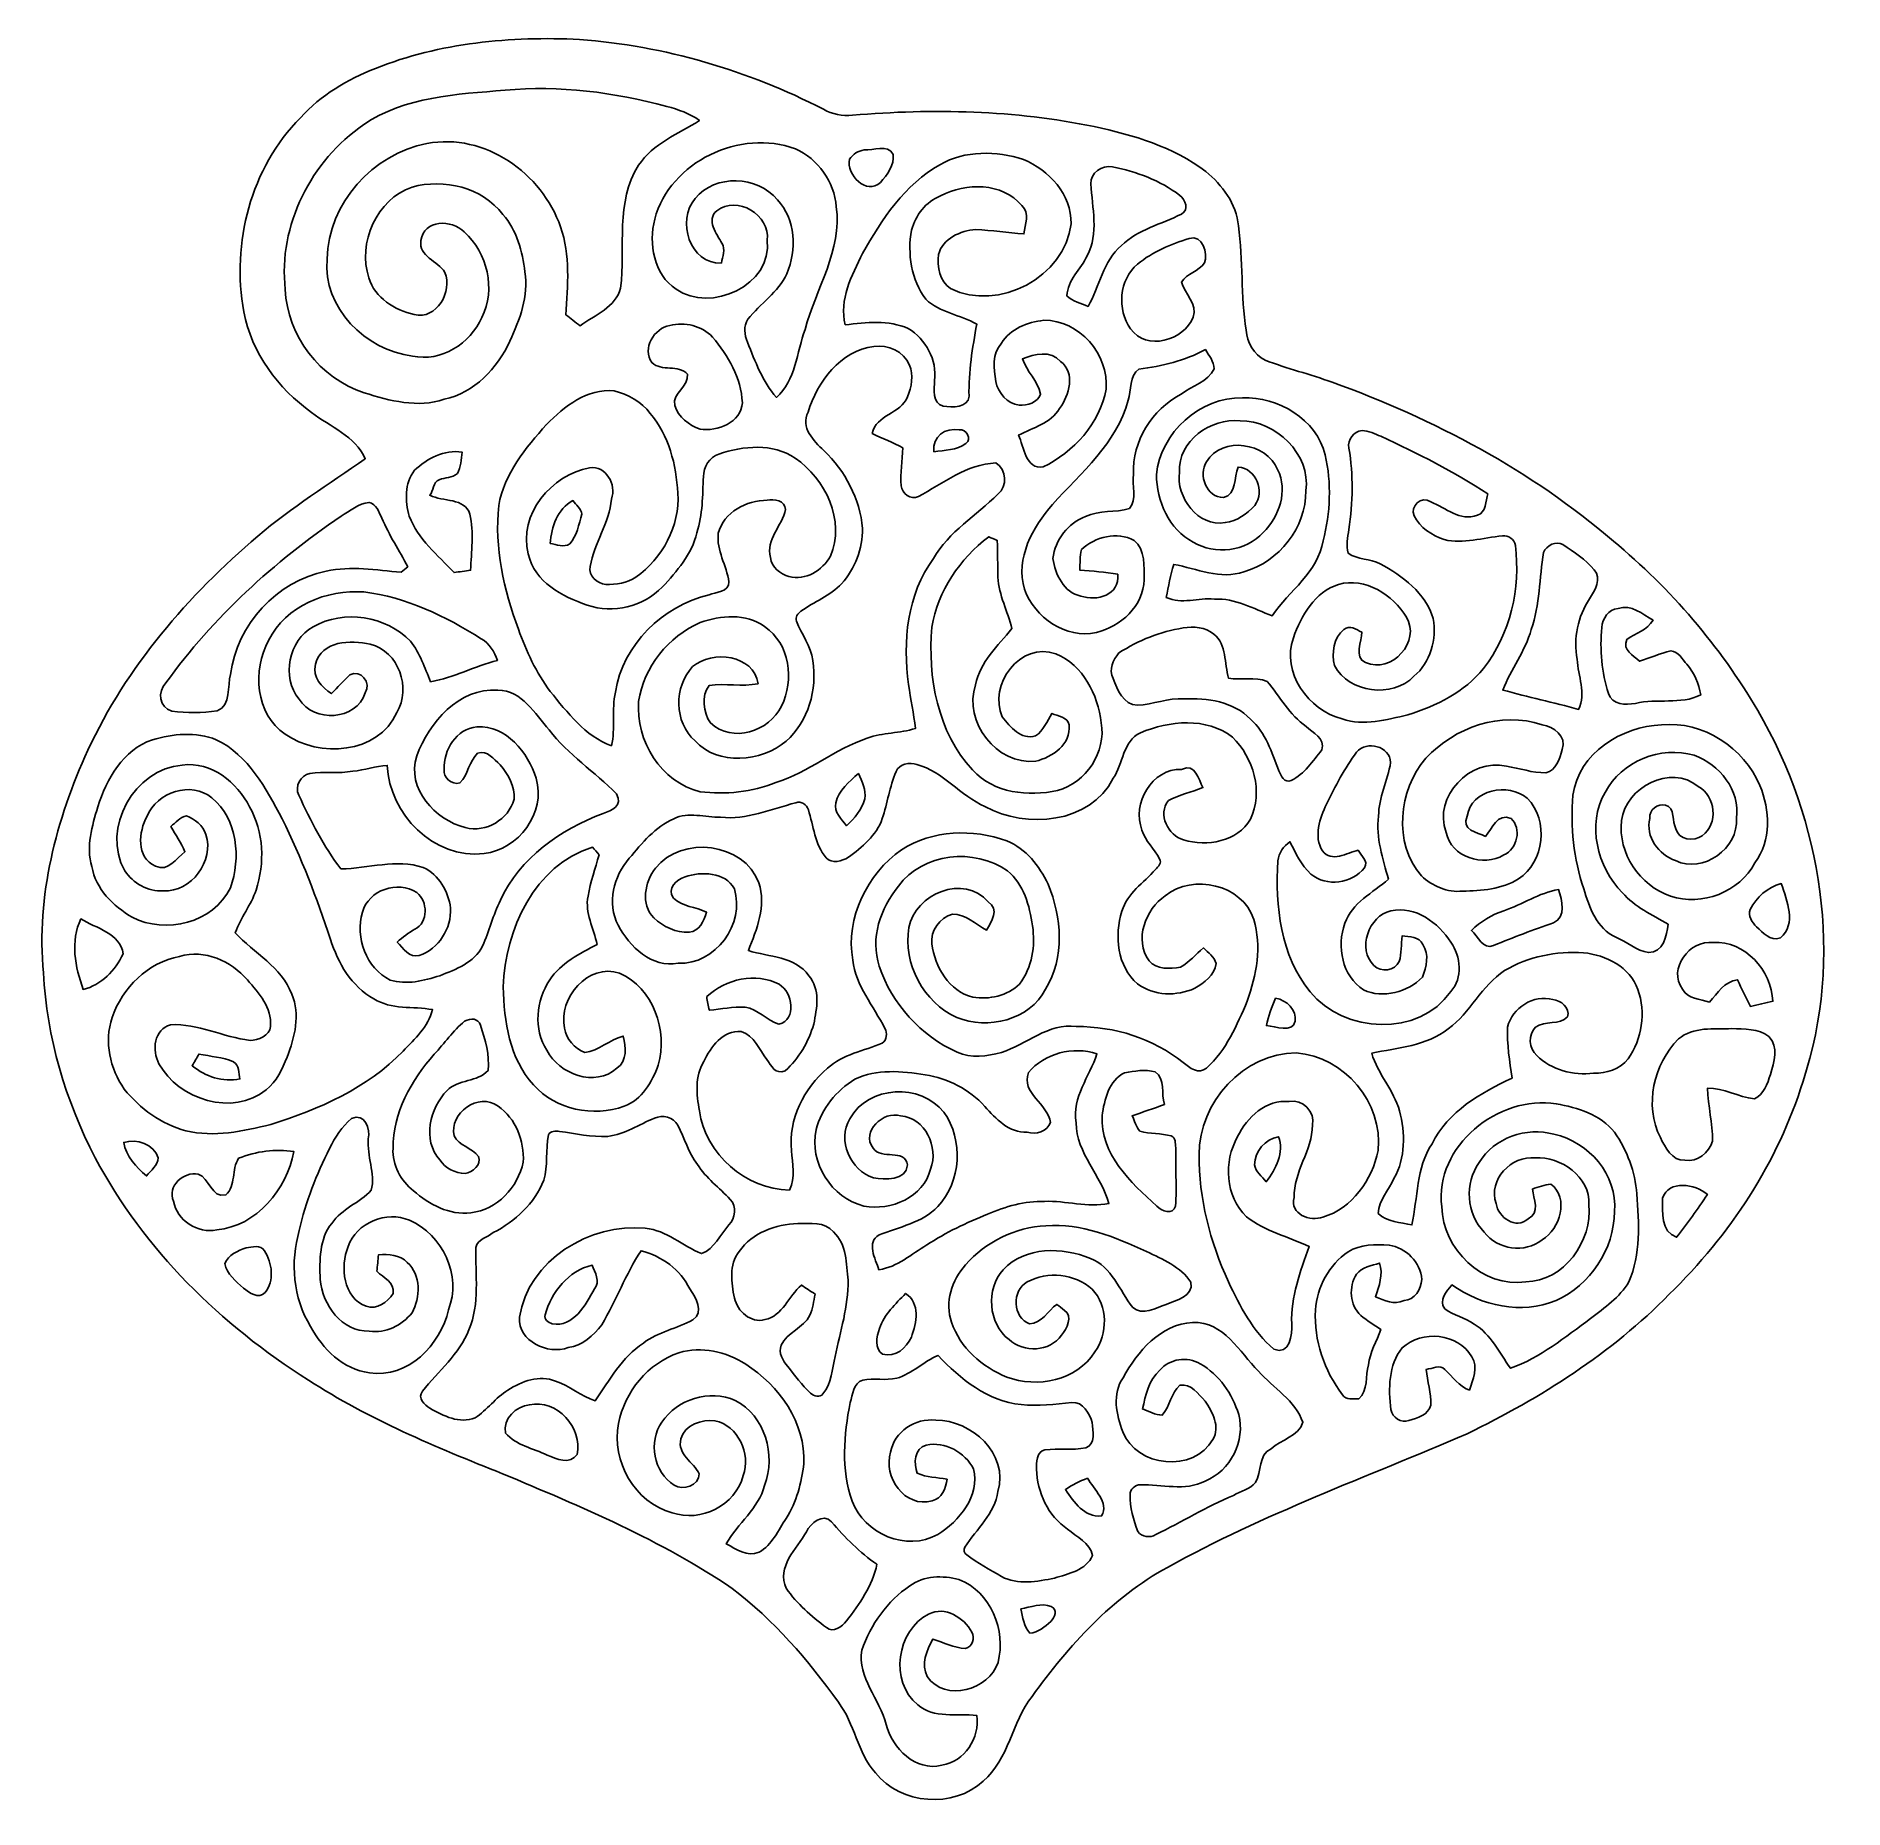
# Model space of a CAD drawing. Header units: centimetres. Extents: x -14.7 to 12.6, y -14.1 to 12.6.
import ezdxf

# ---------------------------------------------------------------- set-up
doc = ezdxf.new("R2010")
doc.units = ezdxf.units.CM
doc.header["$MEASUREMENT"] = 0
doc.layers.add('Camada 1', color=7, linetype='Continuous')

msp = doc.modelspace()

# ---------------------------------------------------------------- linework, layer by layer
at = {"layer": 'Camada 1'}
for points, knots in [([(-9.57368, 12.15072), (-8.60037, 12.53666), (-7.53463, 12.6365), (-6.4957, 12.58676), (-6.4957, 12.58676), (-5.21723, 12.48974), (-3.96134, 12.12215), (-2.82222, 11.53477), (-2.82222, 11.53477), (-2.68993, 11.45646), (-2.53612, 11.43388), (-2.38442, 11.44376), (-2.38442, 11.44376), (-1.17122, 11.54924), (0.06209, 11.5196), (1.25765, 11.27337), (1.25765, 11.27337), (1.85032, 11.14672), (2.45075, 10.96857), (2.94076, 10.59674), (2.94076, 10.59674), (3.18946, 10.39213), (3.40219, 10.10885), (3.43041, 9.77794), (3.43041, 9.77794), (3.50202, 9.25583), (3.46851, 8.72525), (3.54647, 8.20349), (3.54647, 8.20349), (3.56341, 8.01899), (3.66501, 7.83766), (3.83293, 7.75194), (3.83293, 7.75194), (4.16525, 7.62705), (4.51097, 7.54098), (4.8447, 7.41962), (4.8447, 7.41962), (6.37646, 6.86647), (7.84331, 6.09177), (9.0812, 5.02497), (9.0812, 5.02497), (9.94727, 4.30847), (10.68881, 3.44205), (11.25678, 2.47156), (11.25678, 2.47156), (12.22904, 0.80857), (12.55465, -1.27035), (11.93941, -3.11573), (11.93941, -3.11573), (11.56053, -4.33705), (10.83839, -5.43772), (9.92399, -6.32566), (9.92399, -6.32566), (9.05439, -7.2143), (7.99006, -7.88811), (6.87634, -8.42821), (6.87634, -8.42821), (5.36575, -9.08332), (3.80647, -9.63895), (2.36396, -10.44222), (2.36396, -10.44222), (1.52471, -10.89483), (0.87665, -11.62473), (0.32209, -12.38603), (0.32209, -12.38603), (0.01446, -12.7769), (-0.02434, -13.33077), (-0.4131, -13.66308), (-0.4131, -13.66308), (-0.86325, -14.08183), (-1.65594, -14.01762), (-2.03835, -13.5389), (-2.03835, -13.5389), (-2.31352, -13.23128), (-2.34774, -12.79842), (-2.5968, -12.47563), (-2.5968, -12.47563), (-3.05047, -11.83746), (-3.57258, -11.23632), (-4.19735, -10.76043), (-4.19735, -10.76043), (-5.26627, -10.03194), (-6.46712, -9.52959), (-7.65563, -9.03182), (-7.65563, -9.03182), (-8.66281, -8.63106), (-9.66999, -8.21125), (-10.58298, -7.61965), (-10.58298, -7.61965), (-11.90237, -6.78568), (-13.05948, -5.65679), (-13.79396, -4.26896), (-13.79396, -4.26896), (-14.24552, -3.40819), (-14.52457, -2.45392), (-14.57501, -1.48167), (-14.57501, -1.48167), (-14.68543, -0.32597), (-14.38522, 0.82938), (-13.90544, 1.8736), (-13.90544, 1.8736), (-13.32512, 3.13619), (-12.39379, 4.2037), (-11.34568, 5.10117), (-11.34568, 5.10117), (-10.83522, 5.52909), (-10.27395, 5.88892), (-9.72608, 6.26639), (-9.72608, 6.26639), (-9.88166, 6.61423), (-10.25313, 6.74793), (-10.53606, 6.96348), (-10.53606, 6.96348), (-11.03842, 7.32896), (-11.43917, 7.862), (-11.557, 8.48078), (-11.557, 8.48078), (-11.74397, 9.51336), (-11.45399, 10.65565), (-10.70081, 11.40601), (-10.70081, 11.40601), (-10.39989, 11.75103), (-9.99349, 11.98068), (-9.57368, 12.15072), (-9.57368, 12.15072), (-9.57368, 12.15072), (-9.57368, 12.15072), (-9.57368, 12.15072)], [0, 0, 0, 0, 0.03030303, 0.03030303, 0.03030303, 0.03030303, 0.06060606, 0.06060606, 0.06060606, 0.06060606, 0.09090909, 0.09090909, 0.09090909, 0.09090909, 0.12121212, 0.12121212, 0.12121212, 0.12121212, 0.15151515, 0.15151515, 0.15151515, 0.15151515, 0.18181818, 0.18181818, 0.18181818, 0.18181818, 0.21212121, 0.21212121, 0.21212121, 0.21212121, 0.24242424, 0.24242424, 0.24242424, 0.24242424, 0.27272727, 0.27272727, 0.27272727, 0.27272727, 0.3030303, 0.3030303, 0.3030303, 0.3030303, 0.33333333, 0.33333333, 0.33333333, 0.33333333, 0.36363636, 0.36363636, 0.36363636, 0.36363636, 0.39393939, 0.39393939, 0.39393939, 0.39393939, 0.42424242, 0.42424242, 0.42424242, 0.42424242, 0.45454545, 0.45454545, 0.45454545, 0.45454545, 0.48484848, 0.48484848, 0.48484848, 0.48484848, 0.51515152, 0.51515152, 0.51515152, 0.51515152, 0.54545455, 0.54545455, 0.54545455, 0.54545455, 0.57575758, 0.57575758, 0.57575758, 0.57575758, 0.60606061, 0.60606061, 0.60606061, 0.60606061, 0.63636364, 0.63636364, 0.63636364, 0.63636364, 0.66666667, 0.66666667, 0.66666667, 0.66666667, 0.6969697, 0.6969697, 0.6969697, 0.6969697, 0.72727273, 0.72727273, 0.72727273, 0.72727273, 0.75757576, 0.75757576, 0.75757576, 0.75757576, 0.78787879, 0.78787879, 0.78787879, 0.78787879, 0.81818182, 0.81818182, 0.81818182, 0.81818182, 0.84848485, 0.84848485, 0.84848485, 0.84848485, 0.87878788, 0.87878788, 0.87878788, 0.87878788, 0.90909091, 0.90909091, 0.90909091, 0.90909091, 0.93939394, 0.93939394, 0.93939394, 0.93939394, 1, 1, 1, 1]), ([(-7.62035, 11.82229), (-8.34707, 11.75985), (-9.12671, 11.7281), (-9.74972, 11.30265), (-9.74972, 11.30265), (-10.53888, 10.7636), (-11.04159, 9.78112), (-10.93117, 8.8198), (-10.93117, 8.8198), (-10.90612, 8.11777), (-10.40624, 7.47607), (-9.7416, 7.26087), (-9.7416, 7.26087), (-9.35531, 7.13952), (-8.93586, 7.0291), (-8.53687, 7.1628), (-8.53687, 7.1628), (-8.08179, 7.25981), (-7.73536, 7.63235), (-7.54662, 8.04157), (-7.54662, 8.04157), (-7.39563, 8.3633), (-7.26546, 8.72102), (-7.31908, 9.08191), (-7.31908, 9.08191), (-7.354, 9.39235), (-7.44361, 9.71056), (-7.65316, 9.95045), (-7.65316, 9.95045), (-7.96431, 10.35791), (-8.53899, 10.49232), (-9.02017, 10.36214), (-9.02017, 10.36214), (-9.55463, 10.17693), (-9.84673, 9.52077), (-9.6714, 8.9916), (-9.6714, 8.9916), (-9.58427, 8.68997), (-9.27805, 8.51182), (-8.99125, 8.4388), (-8.99125, 8.4388), (-8.64658, 8.3573), (-8.40564, 8.79052), (-8.52734, 9.07662), (-8.52734, 9.07662), (-8.63035, 9.24807), (-8.92669, 9.31898), (-8.88647, 9.55428), (-8.88647, 9.55428), (-8.84661, 9.87919), (-8.4201, 9.87601), (-8.23524, 9.68551), (-8.23524, 9.68551), (-7.88529, 9.36907), (-7.75405, 8.82438), (-7.9696, 8.39505), (-7.9696, 8.39505), (-8.14387, 8.00453), (-8.58344, 7.71772), (-9.01629, 7.81438), (-9.01629, 7.81438), (-9.71903, 7.89975), (-10.3699, 8.54322), (-10.30252, 9.27841), (-10.30252, 9.27841), (-10.28665, 10.1159), (-9.60967, 10.86485), (-8.79616, 11.01866), (-8.79616, 11.01866), (-7.92797, 11.18341), (-7.06014, 10.56957), (-6.78392, 9.76136), (-6.78392, 9.76136), (-6.62799, 9.33379), (-6.6802, 8.87871), (-6.70278, 8.43527), (-6.70278, 8.43527), (-6.63152, 8.38059), (-6.56025, 8.32591), (-6.48829, 8.27229), (-6.48829, 8.27229), (-6.26639, 8.42998), (-5.95242, 8.55239), (-5.87763, 8.84026), (-5.87763, 8.84026), (-5.80743, 9.45197), (-5.95806, 10.13954), (-5.60881, 10.68987), (-5.60881, 10.68987), (-5.38939, 11.01866), (-5.01191, 11.16365), (-4.68983, 11.36438), (-4.68983, 11.36438), (-4.83411, 11.47551), (-5.0098, 11.52948), (-5.18266, 11.57746), (-5.18266, 11.57746), (-5.97464, 11.79195), (-6.80014, 11.89672), (-7.62035, 11.82229), (-7.62035, 11.82229), (-7.62035, 11.82229), (-7.62035, 11.82229), (-7.62035, 11.82229)], [0, 0, 0, 0, 0.03703704, 0.03703704, 0.03703704, 0.03703704, 0.07407407, 0.07407407, 0.07407407, 0.07407407, 0.11111111, 0.11111111, 0.11111111, 0.11111111, 0.14814815, 0.14814815, 0.14814815, 0.14814815, 0.18518519, 0.18518519, 0.18518519, 0.18518519, 0.22222222, 0.22222222, 0.22222222, 0.22222222, 0.25925926, 0.25925926, 0.25925926, 0.25925926, 0.2962963, 0.2962963, 0.2962963, 0.2962963, 0.33333333, 0.33333333, 0.33333333, 0.33333333, 0.37037037, 0.37037037, 0.37037037, 0.37037037, 0.40740741, 0.40740741, 0.40740741, 0.40740741, 0.44444444, 0.44444444, 0.44444444, 0.44444444, 0.48148148, 0.48148148, 0.48148148, 0.48148148, 0.51851852, 0.51851852, 0.51851852, 0.51851852, 0.55555556, 0.55555556, 0.55555556, 0.55555556, 0.59259259, 0.59259259, 0.59259259, 0.59259259, 0.62962963, 0.62962963, 0.62962963, 0.62962963, 0.66666667, 0.66666667, 0.66666667, 0.66666667, 0.7037037, 0.7037037, 0.7037037, 0.7037037, 0.74074074, 0.74074074, 0.74074074, 0.74074074, 0.77777778, 0.77777778, 0.77777778, 0.77777778, 0.81481481, 0.81481481, 0.81481481, 0.81481481, 0.85185185, 0.85185185, 0.85185185, 0.85185185, 0.88888889, 0.88888889, 0.88888889, 0.88888889, 0.92592593, 0.92592593, 0.92592593, 0.92592593, 1, 1, 1, 1]), ([(-5.36434, 9.87919), (-5.45712, 9.51054), (-5.37986, 9.04663), (-5.04331, 8.82156), (-5.04331, 8.82156), (-4.51979, 8.45714), (-3.5881, 8.88083), (-3.66924, 9.55957), (-3.66924, 9.55957), (-3.62126, 9.93916), (-4.12362, 10.2496), (-4.42807, 10.00195), (-4.42807, 10.00195), (-4.59811, 9.87002), (-4.42524, 9.65165), (-4.35292, 9.51406), (-4.35292, 9.51406), (-4.29119, 9.42269), (-4.34199, 9.31263), (-4.35857, 9.21561), (-4.35857, 9.21561), (-4.84329, 9.19621), (-5.03343, 9.86049), (-4.75509, 10.18857), (-4.75509, 10.18857), (-4.45452, 10.56322), (-3.81423, 10.53183), (-3.51614, 10.17093), (-3.51614, 10.17093), (-3.23603, 9.8746), (-3.22686, 9.41493), (-3.3722, 9.05334), (-3.3722, 9.05334), (-3.5052, 8.7757), (-3.77472, 8.60637), (-3.95958, 8.36965), (-3.95958, 8.36965), (-4.03507, 8.26699), (-4.00932, 8.13435), (-3.96593, 8.02428), (-3.96593, 8.02428), (-3.85092, 7.73289), (-3.7398, 7.43091), (-3.53025, 7.19067), (-3.53025, 7.19067), (-3.23991, 7.44784), (-3.22298, 7.87294), (-3.09845, 8.21725), (-3.09845, 8.21725), (-2.93617, 8.82967), (-2.53577, 9.40823), (-2.62925, 10.06651), (-2.62925, 10.06651), (-2.65642, 10.44081), (-2.90124, 10.78724), (-3.2452, 10.93682), (-3.2452, 10.93682), (-4.06753, 11.25149), (-5.13715, 10.74279), (-5.36434, 9.87919), (-5.36434, 9.87919), (-5.36434, 9.87919), (-5.36434, 9.87919), (-5.36434, 9.87919)], [0, 0, 0, 0, 0.05882353, 0.05882353, 0.05882353, 0.05882353, 0.11764706, 0.11764706, 0.11764706, 0.11764706, 0.17647059, 0.17647059, 0.17647059, 0.17647059, 0.23529412, 0.23529412, 0.23529412, 0.23529412, 0.29411765, 0.29411765, 0.29411765, 0.29411765, 0.35294118, 0.35294118, 0.35294118, 0.35294118, 0.41176471, 0.41176471, 0.41176471, 0.41176471, 0.47058824, 0.47058824, 0.47058824, 0.47058824, 0.52941176, 0.52941176, 0.52941176, 0.52941176, 0.58823529, 0.58823529, 0.58823529, 0.58823529, 0.64705882, 0.64705882, 0.64705882, 0.64705882, 0.70588235, 0.70588235, 0.70588235, 0.70588235, 0.76470588, 0.76470588, 0.76470588, 0.76470588, 0.82352941, 0.82352941, 0.82352941, 0.82352941, 0.88235294, 0.88235294, 0.88235294, 0.88235294, 1, 1, 1, 1]), ([(-1.06645, 10.69693), (-1.59808, 10.40447), (-1.94134, 9.87284), (-2.23414, 9.36025), (-2.23414, 9.36025), (-2.39254, 9.02935), (-2.59115, 8.66422), (-2.49343, 8.28569), (-2.49343, 8.28569), (-2.1784, 8.32062), (-1.84291, 8.36224), (-1.5427, 8.22995), (-1.5427, 8.22995), (-1.28199, 8.06803), (-1.10596, 7.75617), (-1.14829, 7.44502), (-1.14829, 7.44502), (-1.14723, 7.32155), (-1.1878, 7.10142), (-1.01953, 7.05873), (-1.01953, 7.05873), (-0.88371, 7.04144), (-0.63959, 7.02874), (-0.62724, 7.21113), (-0.62724, 7.21113), (-0.63888, 7.57837), (-0.57503, 7.9382), (-0.51117, 8.29733), (-0.51117, 8.29733), (-0.76129, 8.43315), (-1.06468, 8.47055), (-1.27741, 8.66987), (-1.27741, 8.66987), (-1.49719, 8.96408), (-1.55998, 9.35743), (-1.49437, 9.71409), (-1.49437, 9.71409), (-1.43334, 9.93951), (-1.27776, 10.1406), (-1.05833, 10.22879), (-1.05833, 10.22879), (-0.67345, 10.43023), (-0.13053, 10.43587), (0.16863, 10.08168), (0.16863, 10.08168), (0.29069, 9.96668), (0.21625, 9.79875), (0.19791, 9.65623), (0.19791, 9.65623), (-0.0441, 9.67246), (-0.28399, 9.71232), (-0.52634, 9.72114), (-0.52634, 9.72114), (-0.75741, 9.70562), (-1.02482, 9.58603), (-1.08832, 9.34402), (-1.08832, 9.34402), (-1.10843, 9.16199), (-1.06927, 8.94045), (-0.90523, 8.83144), (-0.90523, 8.83144), (-0.18803, 8.47619), (0.82127, 9.00536), (0.90946, 9.81004), (0.90946, 9.81004), (0.92146, 10.24643), (0.57503, 10.61967), (0.19156, 10.77842), (0.19156, 10.77842), (-0.21343, 10.90507), (-0.69144, 10.92129), (-1.06645, 10.69693), (-1.06645, 10.69693), (-1.06645, 10.69693), (-1.06645, 10.69693), (-1.06645, 10.69693)], [0, 0, 0, 0, 0.05, 0.05, 0.05, 0.05, 0.1, 0.1, 0.1, 0.1, 0.15, 0.15, 0.15, 0.15, 0.2, 0.2, 0.2, 0.2, 0.25, 0.25, 0.25, 0.25, 0.3, 0.3, 0.3, 0.3, 0.35, 0.35, 0.35, 0.35, 0.4, 0.4, 0.4, 0.4, 0.45, 0.45, 0.45, 0.45, 0.5, 0.5, 0.5, 0.5, 0.55, 0.55, 0.55, 0.55, 0.6, 0.6, 0.6, 0.6, 0.65, 0.65, 0.65, 0.65, 0.7, 0.7, 0.7, 0.7, 0.75, 0.75, 0.75, 0.75, 0.8, 0.8, 0.8, 0.8, 0.85, 0.85, 0.85, 0.85, 0.9, 0.9, 0.9, 0.9, 1, 1, 1, 1]), ([(-2.20839, 10.92165), (-2.29764, 10.90965), (-2.37737, 10.85638), (-2.42817, 10.783), (-2.42817, 10.783), (-2.48003, 10.54735), (-2.17346, 10.23373), (-1.96321, 10.43023), (-1.96321, 10.43023), (-1.86549, 10.54664), (-1.74696, 10.69305), (-1.77165, 10.85462), (-1.77165, 10.85462), (-1.85455, 11.01231), (-2.07222, 10.91459), (-2.20839, 10.92165), (-2.20839, 10.92165), (-2.20839, 10.92165), (-2.20839, 10.92165), (-2.20839, 10.92165)], [0, 0, 0, 0, 0.16666667, 0.16666667, 0.16666667, 0.16666667, 0.33333333, 0.33333333, 0.33333333, 0.33333333, 0.5, 0.5, 0.5, 0.5, 0.66666667, 0.66666667, 0.66666667, 0.66666667, 1, 1, 1, 1]), ([(1.20685, 10.40906), (1.22872, 10.04852), (1.33032, 9.66294), (1.15252, 9.32533), (1.15252, 9.32533), (1.05763, 9.12283), (0.85337, 8.95879), (0.84772, 8.72208), (0.84772, 8.72208), (0.93557, 8.63847), (1.05763, 8.60954), (1.16558, 8.56262), (1.16558, 8.56262), (1.33738, 8.8653), (1.39171, 9.24278), (1.66723, 9.47984), (1.66723, 9.47984), (1.92017, 9.7222), (2.26907, 9.80052), (2.5721, 9.95433), (2.5721, 9.95433), (2.69311, 10.01959), (2.63596, 10.17093), (2.5467, 10.23585), (2.5467, 10.23585), (2.2539, 10.46586), (1.89265, 10.59109), (1.53282, 10.66765), (1.53282, 10.66765), (1.38042, 10.69305), (1.19274, 10.57628), (1.20685, 10.40906), (1.20685, 10.40906), (1.20685, 10.40906), (1.20685, 10.40906), (1.20685, 10.40906)], [0, 0, 0, 0, 0.1, 0.1, 0.1, 0.1, 0.2, 0.2, 0.2, 0.2, 0.3, 0.3, 0.3, 0.3, 0.4, 0.4, 0.4, 0.4, 0.5, 0.5, 0.5, 0.5, 0.6, 0.6, 0.6, 0.6, 0.7, 0.7, 0.7, 0.7, 0.8, 0.8, 0.8, 0.8, 1, 1, 1, 1]), ([(2.69028, 9.58497), (2.41124, 9.50383), (2.13677, 9.38777), (1.91241, 9.19939), (1.91241, 9.19939), (1.63054, 8.96973), (1.59844, 8.51394), (1.80693, 8.22678), (1.80693, 8.22678), (2.03976, 7.87929), (2.61338, 8.05462), (2.75167, 8.39929), (2.75167, 8.39929), (2.81411, 8.59684), (2.62819, 8.75277), (2.57457, 8.92845), (2.57457, 8.92845), (2.65465, 9.06321), (2.83422, 9.08861), (2.91959, 9.21773), (2.91959, 9.21773), (2.97215, 9.3599), (2.89242, 9.65835), (2.69028, 9.58497), (2.69028, 9.58497), (2.69028, 9.58497), (2.69028, 9.58497), (2.69028, 9.58497)], [0, 0, 0, 0, 0.125, 0.125, 0.125, 0.125, 0.25, 0.25, 0.25, 0.25, 0.375, 0.375, 0.375, 0.375, 0.5, 0.5, 0.5, 0.5, 0.625, 0.625, 0.625, 0.625, 0.75, 0.75, 0.75, 0.75, 1, 1, 1, 1]), ([(-5.13609, 8.27652), (-5.37175, 8.23842), (-5.56295, 7.92586), (-5.40526, 7.71737), (-5.40526, 7.71737), (-5.26274, 7.57273), (-5.00627, 7.69514), (-4.8708, 7.54168), (-4.8708, 7.54168), (-4.8454, 7.35118), (-5.10222, 7.26616), (-5.06201, 7.06861), (-5.06201, 7.06861), (-5.01121, 6.89398), (-4.8454, 6.77404), (-4.68136, 6.71301), (-4.68136, 6.71301), (-4.42313, 6.67279), (-4.05694, 6.81073), (-4.04389, 7.112), (-4.04389, 7.112), (-4.06047, 7.48453), (-4.26085, 7.82144), (-4.49262, 8.10154), (-4.49262, 8.10154), (-4.65631, 8.27229), (-4.90784, 8.33155), (-5.13609, 8.27652), (-5.13609, 8.27652), (-5.13609, 8.27652), (-5.13609, 8.27652), (-5.13609, 8.27652)], [0, 0, 0, 0, 0.11111111, 0.11111111, 0.11111111, 0.11111111, 0.22222222, 0.22222222, 0.22222222, 0.22222222, 0.33333333, 0.33333333, 0.33333333, 0.33333333, 0.44444444, 0.44444444, 0.44444444, 0.44444444, 0.55555556, 0.55555556, 0.55555556, 0.55555556, 0.66666667, 0.66666667, 0.66666667, 0.66666667, 0.77777778, 0.77777778, 0.77777778, 0.77777778, 1, 1, 1, 1]), ([(-0.13864, 8.00664), (-0.28187, 7.8486), (-0.25541, 7.62423), (-0.22507, 7.43126), (-0.22507, 7.43126), (-0.18874, 7.26087), (-0.0568, 7.0926), (0.127, 7.07707), (0.127, 7.07707), (0.25259, 7.06614), (0.40358, 7.11235), (0.4512, 7.24147), (0.4512, 7.24147), (0.40464, 7.43973), (0.24377, 7.58155), (0.17639, 7.77134), (0.17639, 7.77134), (0.35807, 7.84789), (0.60219, 7.90434), (0.75001, 7.735), (0.75001, 7.735), (0.98178, 7.55967), (0.88018, 7.22348), (0.73731, 7.02451), (0.73731, 7.02451), (0.60007, 6.80438), (0.34008, 6.73206), (0.11994, 6.62446), (0.11994, 6.62446), (0.19191, 6.44525), (0.23283, 6.10094), (0.48754, 6.14327), (0.48754, 6.14327), (0.94686, 6.36482), (1.34408, 6.80085), (1.43827, 7.31344), (1.43827, 7.31344), (1.48308, 7.83837), (1.03329, 8.36013), (0.49883, 8.35448), (0.49883, 8.35448), (0.25682, 8.32309), (-0.01129, 8.23101), (-0.13864, 8.00664), (-0.13864, 8.00664), (-0.13864, 8.00664), (-0.13864, 8.00664), (-0.13864, 8.00664)], [0, 0, 0, 0, 0.07692308, 0.07692308, 0.07692308, 0.07692308, 0.15384615, 0.15384615, 0.15384615, 0.15384615, 0.23076923, 0.23076923, 0.23076923, 0.23076923, 0.30769231, 0.30769231, 0.30769231, 0.30769231, 0.38461538, 0.38461538, 0.38461538, 0.38461538, 0.46153846, 0.46153846, 0.46153846, 0.46153846, 0.53846154, 0.53846154, 0.53846154, 0.53846154, 0.61538462, 0.61538462, 0.61538462, 0.61538462, 0.69230769, 0.69230769, 0.69230769, 0.69230769, 0.76923077, 0.76923077, 0.76923077, 0.76923077, 0.84615385, 0.84615385, 0.84615385, 0.84615385, 1, 1, 1, 1]), ([(-2.06057, 7.9569), (-2.56999, 7.90116), (-2.91112, 7.42491), (-3.05435, 6.97018), (-3.05435, 6.97018), (-3.17077, 6.73594), (-2.96827, 6.53732), (-2.81622, 6.39092), (-2.81622, 6.39092), (-2.49132, 6.08365), (-2.2733, 5.66349), (-2.23132, 5.21617), (-2.23132, 5.21617), (-2.23449, 4.91349), (-2.34456, 4.60904), (-2.54882, 4.38326), (-2.54882, 4.38326), (-2.72097, 4.20123), (-2.95981, 4.11057), (-3.16159, 3.9691), (-3.16159, 3.9691), (-3.20675, 3.93665), (-3.25085, 3.87773), (-3.22827, 3.81952), (-3.22827, 3.81952), (-3.15313, 3.61809), (-3.00567, 3.44523), (-2.98203, 3.22509), (-2.98203, 3.22509), (-2.91324, 2.78906), (-3.04976, 2.30787), (-3.38349, 2.00872), (-3.38349, 2.00872), (-3.75991, 1.69862), (-4.41113, 1.63195), (-4.7565, 2.01718), (-4.7565, 2.01718), (-5.07577, 2.28988), (-5.07577, 2.83598), (-4.79284, 3.13372), (-4.79284, 3.13372), (-4.49615, 3.38561), (-3.87209, 3.31893), (-3.80647, 2.87584), (-3.80647, 2.87584), (-4.04989, 2.82646), (-4.30001, 2.88607), (-4.54378, 2.8508), (-4.54378, 2.8508), (-4.66443, 2.68887), (-4.63585, 2.44334), (-4.52332, 2.28459), (-4.52332, 2.28459), (-4.19876, 1.97344), (-3.63396, 2.15935), (-3.45546, 2.53824), (-3.45546, 2.53824), (-3.25473, 2.92806), (-3.32881, 3.48297), (-3.7084, 3.73627), (-3.7084, 3.73627), (-3.99027, 3.94053), (-4.36915, 3.91054), (-4.6803, 3.79695), (-4.6803, 3.79695), (-5.16184, 3.58987), (-5.52732, 3.12702), (-5.60634, 2.60703), (-5.60634, 2.60703), (-5.65644, 2.01895), (-5.26627, 1.38994), (-4.6803, 1.24813), (-4.6803, 1.24813), (-4.29719, 1.20086), (-3.89714, 1.24142), (-3.53801, 1.38818), (-3.53801, 1.38818), (-3.04659, 1.54093), (-2.64901, 1.8923), (-2.16147, 2.05458), (-2.16147, 2.05458), (-1.92793, 2.14348), (-1.67076, 2.12513), (-1.43404, 2.20239), (-1.43404, 2.20239), (-1.46473, 2.42358), (-1.50566, 2.64266), (-1.53917, 2.86279), (-1.53917, 2.86279), (-1.63019, 3.50943), (-1.5621, 4.22346), (-1.16417, 4.76285), (-1.16417, 4.76285), (-0.92851, 5.16714), (-0.52141, 5.41408), (-0.19297, 5.73158), (-0.19297, 5.73158), (-0.0441, 5.85329), (-0.06244, 6.1027), (-0.22366, 6.20395), (-0.22366, 6.20395), (-0.66534, 6.18666), (-1.01741, 5.89492), (-1.39171, 5.69771), (-1.39171, 5.69771), (-1.5046, 5.64374), (-1.63971, 5.7411), (-1.65135, 5.85929), (-1.65135, 5.85929), (-1.66405, 6.04979), (-1.63901, 6.24064), (-1.62313, 6.43079), (-1.62313, 6.43079), (-1.77271, 6.51228), (-1.93287, 6.57154), (-2.08597, 6.64563), (-2.08597, 6.64563), (-2.03059, 6.93526), (-1.65664, 6.94337), (-1.55399, 7.19843), (-1.55399, 7.19843), (-1.50001, 7.35048), (-1.45309, 7.52616), (-1.52717, 7.67997), (-1.52717, 7.67997), (-1.61502, 7.88176), (-1.84679, 7.995), (-2.06057, 7.9569), (-2.06057, 7.9569), (-2.06057, 7.9569), (-2.06057, 7.9569), (-2.06057, 7.9569)], [0, 0, 0, 0, 0.02941176, 0.02941176, 0.02941176, 0.02941176, 0.05882353, 0.05882353, 0.05882353, 0.05882353, 0.08823529, 0.08823529, 0.08823529, 0.08823529, 0.11764706, 0.11764706, 0.11764706, 0.11764706, 0.14705882, 0.14705882, 0.14705882, 0.14705882, 0.17647059, 0.17647059, 0.17647059, 0.17647059, 0.20588235, 0.20588235, 0.20588235, 0.20588235, 0.23529412, 0.23529412, 0.23529412, 0.23529412, 0.26470588, 0.26470588, 0.26470588, 0.26470588, 0.29411765, 0.29411765, 0.29411765, 0.29411765, 0.32352941, 0.32352941, 0.32352941, 0.32352941, 0.35294118, 0.35294118, 0.35294118, 0.35294118, 0.38235294, 0.38235294, 0.38235294, 0.38235294, 0.41176471, 0.41176471, 0.41176471, 0.41176471, 0.44117647, 0.44117647, 0.44117647, 0.44117647, 0.47058824, 0.47058824, 0.47058824, 0.47058824, 0.5, 0.5, 0.5, 0.5, 0.52941176, 0.52941176, 0.52941176, 0.52941176, 0.55882353, 0.55882353, 0.55882353, 0.55882353, 0.58823529, 0.58823529, 0.58823529, 0.58823529, 0.61764706, 0.61764706, 0.61764706, 0.61764706, 0.64705882, 0.64705882, 0.64705882, 0.64705882, 0.67647059, 0.67647059, 0.67647059, 0.67647059, 0.70588235, 0.70588235, 0.70588235, 0.70588235, 0.73529412, 0.73529412, 0.73529412, 0.73529412, 0.76470588, 0.76470588, 0.76470588, 0.76470588, 0.79411765, 0.79411765, 0.79411765, 0.79411765, 0.82352941, 0.82352941, 0.82352941, 0.82352941, 0.85294118, 0.85294118, 0.85294118, 0.85294118, 0.88235294, 0.88235294, 0.88235294, 0.88235294, 0.91176471, 0.91176471, 0.91176471, 0.91176471, 0.94117647, 0.94117647, 0.94117647, 0.94117647, 1, 1, 1, 1]), ([(1.93322, 7.61506), (1.78082, 7.52475), (1.82668, 7.2905), (1.76847, 7.1501), (1.76847, 7.1501), (1.59914, 6.50169), (1.06186, 6.05614), (0.62971, 5.57883), (0.62971, 5.57883), (0.33126, 5.23381), (0.0702, 4.77273), (0.20637, 4.29966), (0.20637, 4.29966), (0.36195, 3.87738), (0.83044, 3.54259), (1.29046, 3.65019), (1.29046, 3.65019), (1.65841, 3.73627), (1.99884, 4.04989), (2.01366, 4.44429), (2.01366, 4.44429), (2.00131, 4.63726), (2.038, 4.89973), (1.85843, 5.03308), (1.85843, 5.03308), (1.60161, 5.18195), (1.27353, 5.08811), (1.06645, 4.89761), (1.06645, 4.89761), (1.03999, 4.79707), (1.04669, 4.69124), (1.04069, 4.58787), (1.04069, 4.58787), (1.2319, 4.57306), (1.42416, 4.55895), (1.61396, 4.52684), (1.61396, 4.52684), (1.64959, 4.20829), (1.29469, 4.11551), (1.05798, 4.19664), (1.05798, 4.19664), (0.80116, 4.24921), (0.66887, 4.52684), (0.63641, 4.7625), (0.63641, 4.7625), (0.66992, 5.04613), (0.86219, 5.29555), (1.12924, 5.39644), (1.12924, 5.39644), (1.33526, 5.49769), (1.5748, 5.45147), (1.78999, 5.51533), (1.78999, 5.51533), (1.91594, 5.65185), (1.81398, 5.87057), (1.85244, 6.03215), (1.85244, 6.03215), (1.82457, 6.53344), (2.13395, 7.00546), (2.56646, 7.2397), (2.56646, 7.2397), (2.73367, 7.36388), (2.96862, 7.42703), (3.06776, 7.62388), (3.06776, 7.62388), (3.06317, 7.7343), (2.98803, 7.82214), (2.9337, 7.91245), (2.9337, 7.91245), (2.62396, 7.741), (2.28036, 7.66586), (1.93322, 7.61506), (1.93322, 7.61506), (1.93322, 7.61506), (1.93322, 7.61506), (1.93322, 7.61506)], [0, 0, 0, 0, 0.05, 0.05, 0.05, 0.05, 0.1, 0.1, 0.1, 0.1, 0.15, 0.15, 0.15, 0.15, 0.2, 0.2, 0.2, 0.2, 0.25, 0.25, 0.25, 0.25, 0.3, 0.3, 0.3, 0.3, 0.35, 0.35, 0.35, 0.35, 0.4, 0.4, 0.4, 0.4, 0.45, 0.45, 0.45, 0.45, 0.5, 0.5, 0.5, 0.5, 0.55, 0.55, 0.55, 0.55, 0.6, 0.6, 0.6, 0.6, 0.65, 0.65, 0.65, 0.65, 0.7, 0.7, 0.7, 0.7, 0.75, 0.75, 0.75, 0.75, 0.8, 0.8, 0.8, 0.8, 0.85, 0.85, 0.85, 0.85, 0.9, 0.9, 0.9, 0.9, 1, 1, 1, 1]), ([(-6.99523, 6.78356), (-7.30744, 6.43114), (-7.63305, 6.04202), (-7.7149, 5.56366), (-7.7149, 5.56366), (-7.78051, 4.92689), (-7.64328, 4.28907), (-7.4175, 3.69641), (-7.4175, 3.69641), (-7.30285, 3.36444), (-7.14798, 3.04553), (-6.94055, 2.76119), (-6.94055, 2.76119), (-6.67844, 2.4444), (-6.41632, 2.0888), (-6.01592, 1.94239), (-6.01592, 1.94239), (-5.95242, 2.20627), (-6.01627, 2.48214), (-5.957, 2.74743), (-5.957, 2.74743), (-5.84482, 3.46604), (-5.24298, 4.04989), (-4.54519, 4.21569), (-4.54519, 4.21569), (-4.45347, 4.25944), (-4.23933, 4.25626), (-4.24744, 4.41078), (-4.24744, 4.41078), (-4.27919, 4.65984), (-4.43794, 4.88527), (-4.40619, 5.14385), (-4.40619, 5.14385), (-4.32506, 5.46453), (-3.98039, 5.64409), (-3.66854, 5.64127), (-3.66854, 5.64127), (-3.56588, 5.66667), (-3.39654, 5.63315), (-3.39302, 5.50157), (-3.39302, 5.50157), (-3.44523, 5.25215), (-3.69464, 5.05389), (-3.6195, 4.77696), (-3.6195, 4.77696), (-3.60433, 4.63303), (-3.47239, 4.52931), (-3.34081, 4.49016), (-3.34081, 4.49016), (-3.0921, 4.4256), (-2.83669, 4.58435), (-2.71709, 4.79813), (-2.71709, 4.79813), (-2.48497, 5.32977), (-2.79294, 5.96865), (-3.24838, 6.27521), (-3.24838, 6.27521), (-3.58493, 6.50769), (-4.0319, 6.46183), (-4.39949, 6.33836), (-4.39949, 6.33836), (-4.54096, 6.28826), (-4.62739, 6.14362), (-4.63127, 5.99757), (-4.63127, 5.99757), (-4.64467, 5.71429), (-4.63867, 5.42466), (-4.7304, 5.15197), (-4.7304, 5.15197), (-4.80201, 4.82671), (-5.03343, 4.57235), (-5.24969, 4.33246), (-5.24969, 4.33246), (-5.54284, 4.04177), (-5.9877, 3.92218), (-6.38104, 4.06259), (-6.38104, 4.06259), (-6.76099, 4.18994), (-7.17232, 4.40372), (-7.26969, 4.83164), (-7.26969, 4.83164), (-7.42668, 5.42925), (-6.91656, 6.02509), (-6.34471, 6.13092), (-6.34471, 6.13092), (-6.09882, 6.16902), (-5.93725, 5.8734), (-6.01521, 5.65997), (-6.01521, 5.65997), (-6.0519, 5.29978), (-6.27204, 4.99639), (-6.33765, 4.64397), (-6.33765, 4.64397), (-6.36658, 4.50603), (-6.23358, 4.38256), (-6.1027, 4.37374), (-6.1027, 4.37374), (-5.94607, 4.36774), (-5.78026, 4.39279), (-5.64868, 4.4831), (-5.64868, 4.4831), (-5.24863, 4.76673), (-4.98157, 5.25251), (-5.0165, 5.74887), (-5.0165, 5.74887), (-5.04049, 6.17432), (-5.14809, 6.62058), (-5.43384, 6.94937), (-5.43384, 6.94937), (-5.56084, 7.12576), (-5.7665, 7.23724), (-5.97429, 7.28874), (-5.97429, 7.28874), (-6.37963, 7.33284), (-6.72747, 7.05203), (-6.99523, 6.78356), (-6.99523, 6.78356), (-6.99523, 6.78356), (-6.99523, 6.78356), (-6.99523, 6.78356)], [0, 0, 0, 0, 0.03225806, 0.03225806, 0.03225806, 0.03225806, 0.06451613, 0.06451613, 0.06451613, 0.06451613, 0.09677419, 0.09677419, 0.09677419, 0.09677419, 0.12903226, 0.12903226, 0.12903226, 0.12903226, 0.16129032, 0.16129032, 0.16129032, 0.16129032, 0.19354839, 0.19354839, 0.19354839, 0.19354839, 0.22580645, 0.22580645, 0.22580645, 0.22580645, 0.25806452, 0.25806452, 0.25806452, 0.25806452, 0.29032258, 0.29032258, 0.29032258, 0.29032258, 0.32258065, 0.32258065, 0.32258065, 0.32258065, 0.35483871, 0.35483871, 0.35483871, 0.35483871, 0.38709677, 0.38709677, 0.38709677, 0.38709677, 0.41935484, 0.41935484, 0.41935484, 0.41935484, 0.4516129, 0.4516129, 0.4516129, 0.4516129, 0.48387097, 0.48387097, 0.48387097, 0.48387097, 0.51612903, 0.51612903, 0.51612903, 0.51612903, 0.5483871, 0.5483871, 0.5483871, 0.5483871, 0.58064516, 0.58064516, 0.58064516, 0.58064516, 0.61290323, 0.61290323, 0.61290323, 0.61290323, 0.64516129, 0.64516129, 0.64516129, 0.64516129, 0.67741935, 0.67741935, 0.67741935, 0.67741935, 0.70967742, 0.70967742, 0.70967742, 0.70967742, 0.74193548, 0.74193548, 0.74193548, 0.74193548, 0.77419355, 0.77419355, 0.77419355, 0.77419355, 0.80645161, 0.80645161, 0.80645161, 0.80645161, 0.83870968, 0.83870968, 0.83870968, 0.83870968, 0.87096774, 0.87096774, 0.87096774, 0.87096774, 0.90322581, 0.90322581, 0.90322581, 0.90322581, 0.93548387, 0.93548387, 0.93548387, 0.93548387, 1, 1, 1, 1]), ([(2.19675, 6.02827), (2.19675, 5.62822), (2.38442, 5.20135), (2.75061, 5.00909), (2.75061, 5.00909), (3.07799, 4.81259), (3.54859, 4.86727), (3.80577, 5.15514), (3.80577, 5.15514), (4.04424, 5.39503), (4.1843, 5.78273), (4.02237, 6.10376), (4.02237, 6.10376), (3.85586, 6.51334), (3.19052, 6.61529), (2.94922, 6.22265), (2.94922, 6.22265), (2.82116, 6.02121), (2.95099, 5.68078), (3.2064, 5.68184), (3.2064, 5.68184), (3.40395, 5.72876), (3.36374, 5.98805), (3.42688, 6.14186), (3.42688, 6.14186), (3.70381, 6.11681), (3.83328, 5.78062), (3.67877, 5.56401), (3.67877, 5.56401), (3.56023, 5.44019), (3.40889, 5.32553), (3.23356, 5.30507), (3.23356, 5.30507), (2.82046, 5.23275), (2.49096, 5.68678), (2.54141, 6.06672), (2.54141, 6.06672), (2.5213, 6.53168), (3.0159, 6.88869), (3.45581, 6.83824), (3.45581, 6.83824), (3.99838, 6.84495), (4.52049, 6.33977), (4.44853, 5.7845), (4.44853, 5.7845), (4.45276, 5.22746), (4.04389, 4.71629), (3.51437, 4.56389), (3.51437, 4.56389), (3.16195, 4.43936), (2.80352, 4.61116), (2.4571, 4.67431), (2.4571, 4.67431), (2.40489, 4.51238), (2.37737, 4.34411), (2.34421, 4.17759), (2.34421, 4.17759), (2.57457, 4.06576), (2.82646, 4.17901), (3.06881, 4.15114), (3.06881, 4.15114), (3.38349, 4.17089), (3.65725, 4.00297), (3.94159, 3.89996), (3.94159, 3.89996), (4.19806, 4.2799), (4.62915, 4.55507), (4.70852, 5.03202), (4.70852, 5.03202), (4.81753, 5.45324), (4.83517, 5.90127), (4.73957, 6.32672), (4.73957, 6.32672), (4.60939, 6.864), (4.0259, 7.20584), (3.49391, 7.18679), (3.49391, 7.18679), (2.85468, 7.19561), (2.25848, 6.66468), (2.19675, 6.02827), (2.19675, 6.02827), (2.19675, 6.02827), (2.19675, 6.02827), (2.19675, 6.02827)], [0, 0, 0, 0, 0.04545455, 0.04545455, 0.04545455, 0.04545455, 0.09090909, 0.09090909, 0.09090909, 0.09090909, 0.13636364, 0.13636364, 0.13636364, 0.13636364, 0.18181818, 0.18181818, 0.18181818, 0.18181818, 0.22727273, 0.22727273, 0.22727273, 0.22727273, 0.27272727, 0.27272727, 0.27272727, 0.27272727, 0.31818182, 0.31818182, 0.31818182, 0.31818182, 0.36363636, 0.36363636, 0.36363636, 0.36363636, 0.40909091, 0.40909091, 0.40909091, 0.40909091, 0.45454545, 0.45454545, 0.45454545, 0.45454545, 0.5, 0.5, 0.5, 0.5, 0.54545455, 0.54545455, 0.54545455, 0.54545455, 0.59090909, 0.59090909, 0.59090909, 0.59090909, 0.63636364, 0.63636364, 0.63636364, 0.63636364, 0.68181818, 0.68181818, 0.68181818, 0.68181818, 0.72727273, 0.72727273, 0.72727273, 0.72727273, 0.77272727, 0.77272727, 0.77272727, 0.77272727, 0.81818182, 0.81818182, 0.81818182, 0.81818182, 0.86363636, 0.86363636, 0.86363636, 0.86363636, 0.90909091, 0.90909091, 0.90909091, 0.90909091, 1, 1, 1, 1]), ([(-1.15887, 6.37222), (-0.9973, 6.40045), (-0.81174, 6.38916), (-0.67698, 6.49781), (-0.67698, 6.49781), (-0.5775, 6.5592), (-0.6731, 6.72112), (-0.77541, 6.70242), (-0.77541, 6.70242), (-0.98425, 6.74123), (-1.18745, 6.60541), (-1.15887, 6.37222), (-1.15887, 6.37222), (-1.15887, 6.37222), (-1.15887, 6.37222), (-1.15887, 6.37222)], [0, 0, 0, 0, 0.2, 0.2, 0.2, 0.2, 0.4, 0.4, 0.4, 0.4, 0.6, 0.6, 0.6, 0.6, 1, 1, 1, 1]), ([(5.09658, 6.42796), (5.16361, 6.02262), (5.15796, 5.6074), (5.09446, 5.20171), (5.09446, 5.20171), (5.08212, 5.08317), (5.0486, 4.9597), (5.08741, 4.84258), (5.08741, 4.84258), (5.22922, 4.74451), (5.41655, 4.75968), (5.56895, 4.68171), (5.56895, 4.68171), (5.9062, 4.50321), (6.25052, 4.23968), (6.36764, 3.85939), (6.36764, 3.85939), (6.42232, 3.54789), (6.32495, 3.19617), (6.07695, 2.98873), (6.07695, 2.98873), (5.75239, 2.65218), (5.09729, 2.73332), (4.88068, 3.15066), (4.88068, 3.15066), (4.83059, 3.33798), (4.86586, 3.56623), (5.02003, 3.69535), (5.02003, 3.69535), (5.10681, 3.76802), (5.20629, 3.69147), (5.2899, 3.65478), (5.2899, 3.65478), (5.30119, 3.52319), (5.15761, 3.26743), (5.34846, 3.19617), (5.34846, 3.19617), (5.73687, 3.0159), (6.18984, 3.51896), (5.96194, 3.88091), (5.96194, 3.88091), (5.76086, 4.21111), (5.34141, 4.48804), (4.94171, 4.37268), (4.94171, 4.37268), (4.58082, 4.25979), (4.37974, 3.90243), (4.26014, 3.56799), (4.26014, 3.56799), (4.07529, 3.04553), (4.48769, 2.47368), (4.99569, 2.34562), (4.99569, 2.34562), (5.3213, 2.23626), (5.66596, 2.33116), (5.98664, 2.40877), (5.98664, 2.40877), (6.41562, 2.53929), (6.8386, 2.75167), (7.12435, 3.10727), (7.12435, 3.10727), (7.5311, 3.62409), (7.68526, 4.31447), (7.60483, 4.96076), (7.60483, 4.96076), (7.59142, 5.05142), (7.50005, 5.11704), (7.41045, 5.10469), (7.41045, 5.10469), (7.11905, 5.07894), (6.82307, 4.97593), (6.53062, 5.0486), (6.53062, 5.0486), (6.34647, 5.1121), (6.16444, 5.22852), (6.07801, 5.40879), (6.07801, 5.40879), (6.01909, 5.54849), (6.18455, 5.71782), (6.33024, 5.61516), (6.33024, 5.61516), (6.56131, 5.5305), (6.76557, 5.31601), (7.03333, 5.41831), (7.03333, 5.41831), (7.1688, 5.45535), (7.15751, 5.63598), (7.19067, 5.73722), (7.19067, 5.73722), (6.67808, 6.07025), (6.13269, 6.34894), (5.57883, 6.60506), (5.57883, 6.60506), (5.48746, 6.64386), (5.39397, 6.68655), (5.29378, 6.69184), (5.29378, 6.69184), (5.16714, 6.68302), (5.07153, 6.55179), (5.09658, 6.42796), (5.09658, 6.42796), (5.09658, 6.42796), (5.09658, 6.42796), (5.09658, 6.42796)], [0, 0, 0, 0, 0.03703704, 0.03703704, 0.03703704, 0.03703704, 0.07407407, 0.07407407, 0.07407407, 0.07407407, 0.11111111, 0.11111111, 0.11111111, 0.11111111, 0.14814815, 0.14814815, 0.14814815, 0.14814815, 0.18518519, 0.18518519, 0.18518519, 0.18518519, 0.22222222, 0.22222222, 0.22222222, 0.22222222, 0.25925926, 0.25925926, 0.25925926, 0.25925926, 0.2962963, 0.2962963, 0.2962963, 0.2962963, 0.33333333, 0.33333333, 0.33333333, 0.33333333, 0.37037037, 0.37037037, 0.37037037, 0.37037037, 0.40740741, 0.40740741, 0.40740741, 0.40740741, 0.44444444, 0.44444444, 0.44444444, 0.44444444, 0.48148148, 0.48148148, 0.48148148, 0.48148148, 0.51851852, 0.51851852, 0.51851852, 0.51851852, 0.55555556, 0.55555556, 0.55555556, 0.55555556, 0.59259259, 0.59259259, 0.59259259, 0.59259259, 0.62962963, 0.62962963, 0.62962963, 0.62962963, 0.66666667, 0.66666667, 0.66666667, 0.66666667, 0.7037037, 0.7037037, 0.7037037, 0.7037037, 0.74074074, 0.74074074, 0.74074074, 0.74074074, 0.77777778, 0.77777778, 0.77777778, 0.77777778, 0.81481481, 0.81481481, 0.81481481, 0.81481481, 0.85185185, 0.85185185, 0.85185185, 0.85185185, 0.88888889, 0.88888889, 0.88888889, 0.88888889, 0.92592593, 0.92592593, 0.92592593, 0.92592593, 1, 1, 1, 1]), ([(-8.98525, 6.09318), (-9.13589, 5.89492), (-9.12707, 5.62998), (-9.06357, 5.40032), (-9.06357, 5.40032), (-8.93022, 5.05495), (-8.63459, 4.81577), (-8.3887, 4.55189), (-8.3887, 4.55189), (-8.3058, 4.56318), (-8.22254, 4.57447), (-8.13894, 4.58576), (-8.13894, 4.58576), (-8.128, 4.86622), (-8.08778, 5.15479), (-8.14917, 5.43137), (-8.14917, 5.43137), (-8.22748, 5.68466), (-8.55698, 5.61446), (-8.75312, 5.71782), (-8.75312, 5.71782), (-8.69915, 5.77568), (-8.7062, 5.9189), (-8.61236, 5.95065), (-8.61236, 5.95065), (-8.52382, 5.98805), (-8.41199, 5.97605), (-8.33861, 6.04414), (-8.33861, 6.04414), (-8.28322, 6.14221), (-8.27899, 6.25828), (-8.26735, 6.36764), (-8.26735, 6.36764), (-8.53581, 6.4068), (-8.79369, 6.27098), (-8.98525, 6.09318), (-8.98525, 6.09318), (-8.98525, 6.09318), (-8.98525, 6.09318), (-8.98525, 6.09318)], [0, 0, 0, 0, 0.09090909, 0.09090909, 0.09090909, 0.09090909, 0.18181818, 0.18181818, 0.18181818, 0.18181818, 0.27272727, 0.27272727, 0.27272727, 0.27272727, 0.36363636, 0.36363636, 0.36363636, 0.36363636, 0.45454545, 0.45454545, 0.45454545, 0.45454545, 0.54545455, 0.54545455, 0.54545455, 0.54545455, 0.63636364, 0.63636364, 0.63636364, 0.63636364, 0.72727273, 0.72727273, 0.72727273, 0.72727273, 0.81818182, 0.81818182, 0.81818182, 0.81818182, 1, 1, 1, 1]), ([(-10.09156, 5.40067), (-11.09874, 4.71452), (-12.01702, 3.88126), (-12.72928, 2.88854), (-12.72928, 2.88854), (-12.86404, 2.76296), (-12.82982, 2.5086), (-12.64179, 2.46451), (-12.64179, 2.46451), (-12.41742, 2.43205), (-12.18142, 2.43099), (-11.9574, 2.46874), (-11.9574, 2.46874), (-11.73974, 2.54741), (-11.80853, 2.84762), (-11.75561, 3.01766), (-11.75561, 3.01766), (-11.66072, 3.76731), (-11.06029, 4.42524), (-10.31734, 4.57094), (-10.31734, 4.57094), (-9.9441, 4.65667), (-9.56028, 4.58787), (-9.18457, 4.55718), (-9.18457, 4.55718), (-9.15176, 4.5847), (-9.1186, 4.61186), (-9.08509, 4.63903), (-9.08509, 4.63903), (-9.21103, 4.88562), (-9.36942, 5.11492), (-9.47526, 5.3721), (-9.47526, 5.3721), (-9.52147, 5.46135), (-9.5571, 5.58412), (-9.66893, 5.60881), (-9.66893, 5.60881), (-9.82733, 5.59153), (-9.95821, 5.47934), (-10.09156, 5.40067), (-10.09156, 5.40067), (-10.09156, 5.40067), (-10.09156, 5.40067), (-10.09156, 5.40067)], [0, 0, 0, 0, 0.08333333, 0.08333333, 0.08333333, 0.08333333, 0.16666667, 0.16666667, 0.16666667, 0.16666667, 0.25, 0.25, 0.25, 0.25, 0.33333333, 0.33333333, 0.33333333, 0.33333333, 0.41666667, 0.41666667, 0.41666667, 0.41666667, 0.5, 0.5, 0.5, 0.5, 0.58333333, 0.58333333, 0.58333333, 0.58333333, 0.66666667, 0.66666667, 0.66666667, 0.66666667, 0.75, 0.75, 0.75, 0.75, 0.83333333, 0.83333333, 0.83333333, 0.83333333, 1, 1, 1, 1]), ([(-6.9409, 4.98969), (-6.84459, 4.97522), (-6.73559, 4.92654), (-6.64386, 4.98369), (-6.64386, 4.98369), (-6.53485, 5.10575), (-6.50804, 5.28214), (-6.46077, 5.43313), (-6.46077, 5.43313), (-6.47947, 5.51497), (-6.54932, 5.57177), (-6.59765, 5.63668), (-6.59765, 5.63668), (-6.83189, 5.50757), (-6.91797, 5.24087), (-6.9409, 4.98969), (-6.9409, 4.98969), (-6.9409, 4.98969), (-6.9409, 4.98969), (-6.9409, 4.98969)], [0, 0, 0, 0, 0.16666667, 0.16666667, 0.16666667, 0.16666667, 0.33333333, 0.33333333, 0.33333333, 0.33333333, 0.5, 0.5, 0.5, 0.5, 0.66666667, 0.66666667, 0.66666667, 0.66666667, 1, 1, 1, 1]), ([(-1.18851, 3.72957), (-1.2513, 2.97674), (-1.10561, 2.14665), (-0.57538, 1.57656), (-0.57538, 1.57656), (-0.25365, 1.22237), (0.26317, 1.17299), (0.70697, 1.26682), (0.70697, 1.26682), (1.13559, 1.38289), (1.44286, 1.8475), (1.36525, 2.28812), (1.36525, 2.28812), (1.31339, 2.71074), (1.09291, 3.1563), (0.68157, 3.3274), (0.68157, 3.3274), (0.14041, 3.51966), (-0.33937, 2.85821), (-0.12771, 2.37666), (-0.12771, 2.37666), (-0.00811, 2.22321), (0.15522, 2.02882), (0.375, 2.08844), (0.375, 2.08844), (0.49459, 2.16923), (0.54892, 2.31034), (0.62195, 2.42887), (0.62195, 2.42887), (0.70344, 2.38584), (0.86395, 2.37702), (0.88053, 2.25531), (0.88053, 2.25531), (0.91299, 1.95933), (0.62689, 1.76918), (0.37641, 1.70815), (0.37641, 1.70815), (-0.2092, 1.64853), (-0.7179, 2.30082), (-0.53058, 2.85891), (-0.53058, 2.85891), (-0.46179, 3.20428), (-0.19473, 3.44699), (0.0187, 3.70769), (0.0187, 3.70769), (-0.04586, 3.96734), (-0.17745, 4.21005), (-0.19579, 4.48063), (-0.19579, 4.48063), (-0.19544, 4.66549), (-0.19544, 4.85069), (-0.20391, 5.0352), (-0.20391, 5.0352), (-0.24589, 5.05389), (-0.28787, 5.07259), (-0.32949, 5.09094), (-0.32949, 5.09094), (-0.76764, 4.76179), (-1.09361, 4.27284), (-1.18851, 3.72957), (-1.18851, 3.72957), (-1.18851, 3.72957), (-1.18851, 3.72957), (-1.18851, 3.72957)], [0, 0, 0, 0, 0.05882353, 0.05882353, 0.05882353, 0.05882353, 0.11764706, 0.11764706, 0.11764706, 0.11764706, 0.17647059, 0.17647059, 0.17647059, 0.17647059, 0.23529412, 0.23529412, 0.23529412, 0.23529412, 0.29411765, 0.29411765, 0.29411765, 0.29411765, 0.35294118, 0.35294118, 0.35294118, 0.35294118, 0.41176471, 0.41176471, 0.41176471, 0.41176471, 0.47058824, 0.47058824, 0.47058824, 0.47058824, 0.52941176, 0.52941176, 0.52941176, 0.52941176, 0.58823529, 0.58823529, 0.58823529, 0.58823529, 0.64705882, 0.64705882, 0.64705882, 0.64705882, 0.70588235, 0.70588235, 0.70588235, 0.70588235, 0.76470588, 0.76470588, 0.76470588, 0.76470588, 0.82352941, 0.82352941, 0.82352941, 0.82352941, 0.88235294, 0.88235294, 0.88235294, 0.88235294, 1, 1, 1, 1]), ([(8.02922, 4.85599), (7.96749, 4.46899), (7.97313, 4.06823), (7.84366, 3.69358), (7.84366, 3.69358), (7.7537, 3.36585), (7.54027, 3.09351), (7.41504, 2.78095), (7.41504, 2.78095), (7.79392, 2.67652), (8.1788, 2.59433), (8.55768, 2.48814), (8.55768, 2.48814), (8.67057, 2.73297), (8.55133, 2.99402), (8.53546, 3.24485), (8.53546, 3.24485), (8.47584, 3.55776), (8.54604, 3.89255), (8.72172, 4.15749), (8.72172, 4.15749), (8.80286, 4.27531), (8.90834, 4.4644), (8.79263, 4.59387), (8.79263, 4.59387), (8.65858, 4.74486), (8.4903, 4.86339), (8.32238, 4.97275), (8.32238, 4.97275), (8.22007, 5.03943), (8.07438, 4.95759), (8.02922, 4.85599), (8.02922, 4.85599), (8.02922, 4.85599), (8.02922, 4.85599), (8.02922, 4.85599)], [0, 0, 0, 0, 0.1, 0.1, 0.1, 0.1, 0.2, 0.2, 0.2, 0.2, 0.3, 0.3, 0.3, 0.3, 0.4, 0.4, 0.4, 0.4, 0.5, 0.5, 0.5, 0.5, 0.6, 0.6, 0.6, 0.6, 0.7, 0.7, 0.7, 0.7, 0.8, 0.8, 0.8, 0.8, 1, 1, 1, 1]), ([(-11.18482, 3.52954), (-11.42612, 3.08081), (-11.3859, 2.42006), (-10.9354, 2.11667), (-10.9354, 2.11667), (-10.42035, 1.75648), (-9.53629, 1.81292), (-9.24948, 2.44087), (-9.24948, 2.44087), (-9.03111, 2.81376), (-9.2202, 3.36021), (-9.65129, 3.47451), (-9.65129, 3.47451), (-9.94622, 3.53413), (-10.38225, 3.53095), (-10.47538, 3.17041), (-10.47538, 3.17041), (-10.53394, 2.96862), (-10.37978, 2.82681), (-10.23549, 2.72697), (-10.23549, 2.72697), (-10.1413, 2.81869), (-10.06052, 2.92523), (-9.95786, 3.00814), (-9.95786, 3.00814), (-9.79664, 3.10515), (-9.62977, 2.88325), (-9.72538, 2.74038), (-9.72538, 2.74038), (-9.86155, 2.3181), (-10.50149, 2.28494), (-10.72444, 2.64583), (-10.72444, 2.64583), (-10.99291, 2.97321), (-10.88178, 3.53131), (-10.51101, 3.73592), (-10.51101, 3.73592), (-10.04923, 3.99768), (-9.4107, 3.8989), (-9.04452, 3.51543), (-9.04452, 3.51543), (-8.90235, 3.33587), (-8.82932, 3.11397), (-8.74148, 2.90548), (-8.74148, 2.90548), (-8.39294, 2.96439), (-8.07685, 3.14254), (-7.73395, 3.22651), (-7.73395, 3.22651), (-7.77981, 3.35915), (-7.85671, 3.48333), (-7.98054, 3.55494), (-7.98054, 3.55494), (-8.51817, 3.89502), (-9.10837, 4.18218), (-9.7476, 4.25873), (-9.7476, 4.25873), (-10.30922, 4.29895), (-10.92094, 4.05236), (-11.18482, 3.52954), (-11.18482, 3.52954), (-11.18482, 3.52954), (-11.18482, 3.52954), (-11.18482, 3.52954)], [0, 0, 0, 0, 0.05882353, 0.05882353, 0.05882353, 0.05882353, 0.11764706, 0.11764706, 0.11764706, 0.11764706, 0.17647059, 0.17647059, 0.17647059, 0.17647059, 0.23529412, 0.23529412, 0.23529412, 0.23529412, 0.29411765, 0.29411765, 0.29411765, 0.29411765, 0.35294118, 0.35294118, 0.35294118, 0.35294118, 0.41176471, 0.41176471, 0.41176471, 0.41176471, 0.47058824, 0.47058824, 0.47058824, 0.47058824, 0.52941176, 0.52941176, 0.52941176, 0.52941176, 0.58823529, 0.58823529, 0.58823529, 0.58823529, 0.64705882, 0.64705882, 0.64705882, 0.64705882, 0.70588235, 0.70588235, 0.70588235, 0.70588235, 0.76470588, 0.76470588, 0.76470588, 0.76470588, 0.82352941, 0.82352941, 0.82352941, 0.82352941, 0.88235294, 0.88235294, 0.88235294, 0.88235294, 1, 1, 1, 1]), ([(9.15141, 4.00791), (9.00606, 3.99909), (8.91928, 3.85727), (8.90693, 3.72463), (8.90693, 3.72463), (8.87624, 3.39161), (8.90235, 3.04624), (9.00818, 2.72732), (9.00818, 2.72732), (9.06215, 2.55799), (9.26853, 2.5527), (9.41387, 2.57916), (9.41387, 2.57916), (9.73772, 2.65747), (10.09227, 2.55623), (10.39953, 2.70651), (10.39953, 2.70651), (10.36849, 2.8762), (10.30464, 3.03918), (10.18928, 3.169), (10.18928, 3.169), (10.12049, 3.24273), (10.06193, 3.36374), (9.94904, 3.3722), (9.94904, 3.3722), (9.78676, 3.3341), (9.6333, 3.26672), (9.47561, 3.21592), (9.47561, 3.21592), (9.38177, 3.3087), (9.21491, 3.37326), (9.28405, 3.54471), (9.28405, 3.54471), (9.42058, 3.63573), (9.59097, 3.68335), (9.67952, 3.83399), (9.67952, 3.83399), (9.51865, 3.92571), (9.35496, 4.07705), (9.15141, 4.00791), (9.15141, 4.00791), (9.15141, 4.00791), (9.15141, 4.00791), (9.15141, 4.00791)], [0, 0, 0, 0, 0.08333333, 0.08333333, 0.08333333, 0.08333333, 0.16666667, 0.16666667, 0.16666667, 0.16666667, 0.25, 0.25, 0.25, 0.25, 0.33333333, 0.33333333, 0.33333333, 0.33333333, 0.41666667, 0.41666667, 0.41666667, 0.41666667, 0.5, 0.5, 0.5, 0.5, 0.58333333, 0.58333333, 0.58333333, 0.58333333, 0.66666667, 0.66666667, 0.66666667, 0.66666667, 0.75, 0.75, 0.75, 0.75, 0.83333333, 0.83333333, 0.83333333, 0.83333333, 1, 1, 1, 1]), ([(2.59927, 3.71687), (2.25496, 3.66219), (1.92229, 3.53272), (1.63195, 3.34045), (1.63195, 3.34045), (1.54199, 3.23391), (1.47426, 3.09386), (1.54305, 2.95346), (1.54305, 2.95346), (1.60761, 2.78589), (1.69827, 2.55834), (1.90853, 2.55341), (1.90853, 2.55341), (2.14559, 2.56117), (2.37031, 2.66524), (2.61056, 2.64795), (2.61056, 2.64795), (2.96051, 2.66559), (3.35844, 2.60809), (3.61209, 2.34209), (3.61209, 2.34209), (3.84104, 2.1403), (3.93629, 1.84115), (4.04036, 1.56492), (4.04036, 1.56492), (4.07458, 1.48837), (4.12327, 1.37301), (4.22804, 1.41781), (4.22804, 1.41781), (4.42595, 1.51201), (4.55295, 1.71238), (4.68771, 1.87784), (4.68771, 1.87784), (4.74239, 2.05916), (4.5526, 2.13572), (4.45276, 2.23273), (4.45276, 2.23273), (4.19876, 2.40489), (4.05694, 2.68323), (3.86327, 2.91112), (3.86327, 2.91112), (3.68441, 2.98732), (3.47169, 2.927), (3.28295, 2.95875), (3.28295, 2.95875), (3.21592, 3.18029), (3.25896, 3.46534), (3.0607, 3.62409), (3.0607, 3.62409), (2.93546, 3.73415), (2.75519, 3.73944), (2.59927, 3.71687), (2.59927, 3.71687), (2.59927, 3.71687), (2.59927, 3.71687), (2.59927, 3.71687)], [0, 0, 0, 0, 0.06666667, 0.06666667, 0.06666667, 0.06666667, 0.13333333, 0.13333333, 0.13333333, 0.13333333, 0.2, 0.2, 0.2, 0.2, 0.26666667, 0.26666667, 0.26666667, 0.26666667, 0.33333333, 0.33333333, 0.33333333, 0.33333333, 0.4, 0.4, 0.4, 0.4, 0.46666667, 0.46666667, 0.46666667, 0.46666667, 0.53333333, 0.53333333, 0.53333333, 0.53333333, 0.6, 0.6, 0.6, 0.6, 0.66666667, 0.66666667, 0.66666667, 0.66666667, 0.73333333, 0.73333333, 0.73333333, 0.73333333, 0.8, 0.8, 0.8, 0.8, 0.86666667, 0.86666667, 0.86666667, 0.86666667, 1, 1, 1, 1]), ([(-8.94997, 1.78752), (-9.10978, 1.30034), (-8.67022, 0.82021), (-8.21831, 0.70732), (-8.21831, 0.70732), (-7.89975, 0.6283), (-7.57273, 0.82656), (-7.48065, 1.13383), (-7.48065, 1.13383), (-7.46936, 1.32997), (-7.56779, 1.51201), (-7.69408, 1.65382), (-7.69408, 1.65382), (-7.79251, 1.73531), (-7.87753, 1.88066), (-8.0331, 1.83021), (-8.0331, 1.83021), (-8.16539, 1.7078), (-8.17174, 1.5053), (-8.30051, 1.38042), (-8.30051, 1.38042), (-8.42257, 1.34444), (-8.5531, 1.46191), (-8.53899, 1.58538), (-8.53899, 1.58538), (-8.54604, 1.87678), (-8.35589, 2.19745), (-8.04404, 2.22638), (-8.04404, 2.22638), (-7.59636, 2.25319), (-7.27534, 1.83974), (-7.15292, 1.45133), (-7.15292, 1.45133), (-6.99558, 0.93063), (-7.41821, 0.37606), (-7.93679, 0.31644), (-7.93679, 0.31644), (-8.69139, 0.22754), (-9.36378, 0.91228), (-9.39412, 1.645), (-9.39412, 1.645), (-9.57015, 1.63654), (-9.73772, 1.57409), (-9.91235, 1.55575), (-9.91235, 1.55575), (-10.12719, 1.52153), (-10.34485, 1.55222), (-10.5597, 1.52329), (-10.5597, 1.52329), (-10.7001, 1.49895), (-10.79288, 1.32644), (-10.72797, 1.19768), (-10.72797, 1.19768), (-10.54805, 0.80998), (-10.35438, 0.42369), (-10.09191, 0.08396), (-10.09191, 0.08396), (-9.67881, 0.09066), (-9.26077, 0.2413), (-8.85331, 0.10689), (-8.85331, 0.10689), (-8.6173, -0.00141), (-8.47302, -0.25329), (-8.44197, -0.50518), (-8.44197, -0.50518), (-8.42469, -0.80892), (-8.61801, -1.12289), (-8.91152, -1.21814), (-8.91152, -1.21814), (-9.05969, -1.26788), (-9.15705, -1.10807), (-9.24489, -1.01812), (-9.24489, -1.01812), (-9.1634, -0.94333), (-9.07344, -0.87877), (-8.97784, -0.82374), (-8.97784, -0.82374), (-8.7757, -0.72496), (-8.78029, -0.39899), (-8.95103, -0.2727), (-8.95103, -0.2727), (-9.23431, -0.08114), (-9.67846, -0.23319), (-9.76983, -0.56797), (-9.76983, -0.56797), (-9.8813, -0.94686), (-9.71268, -1.41111), (-9.35037, -1.58997), (-9.35037, -1.58997), (-9.10484, -1.66758), (-8.84167, -1.59985), (-8.60354, -1.524), (-8.60354, -1.524), (-8.36119, -1.42946), (-8.08355, -1.3275), (-7.95796, -1.07879), (-7.95796, -1.07879), (-7.85707, -0.85337), (-7.80097, -0.6096), (-7.6895, -0.38841), (-7.6895, -0.38841), (-7.39704, 0.24871), (-6.78603, 0.68439), (-6.1408, 0.91899), (-6.1408, 0.91899), (-6.01662, 0.96837), (-5.83459, 1.03082), (-5.93972, 1.21673), (-5.93972, 1.21673), (-6.27062, 1.54587), (-6.6682, 1.80834), (-6.95501, 2.18158), (-6.95501, 2.18158), (-7.17056, 2.42182), (-7.3593, 2.77213), (-7.72865, 2.7813), (-7.72865, 2.7813), (-8.31603, 2.81693), (-8.76512, 2.2927), (-8.94997, 1.78752), (-8.94997, 1.78752), (-8.94997, 1.78752), (-8.94997, 1.78752), (-8.94997, 1.78752)], [0, 0, 0, 0, 0.03125, 0.03125, 0.03125, 0.03125, 0.0625, 0.0625, 0.0625, 0.0625, 0.09375, 0.09375, 0.09375, 0.09375, 0.125, 0.125, 0.125, 0.125, 0.15625, 0.15625, 0.15625, 0.15625, 0.1875, 0.1875, 0.1875, 0.1875, 0.21875, 0.21875, 0.21875, 0.21875, 0.25, 0.25, 0.25, 0.25, 0.28125, 0.28125, 0.28125, 0.28125, 0.3125, 0.3125, 0.3125, 0.3125, 0.34375, 0.34375, 0.34375, 0.34375, 0.375, 0.375, 0.375, 0.375, 0.40625, 0.40625, 0.40625, 0.40625, 0.4375, 0.4375, 0.4375, 0.4375, 0.46875, 0.46875, 0.46875, 0.46875, 0.5, 0.5, 0.5, 0.5, 0.53125, 0.53125, 0.53125, 0.53125, 0.5625, 0.5625, 0.5625, 0.5625, 0.59375, 0.59375, 0.59375, 0.59375, 0.625, 0.625, 0.625, 0.625, 0.65625, 0.65625, 0.65625, 0.65625, 0.6875, 0.6875, 0.6875, 0.6875, 0.71875, 0.71875, 0.71875, 0.71875, 0.75, 0.75, 0.75, 0.75, 0.78125, 0.78125, 0.78125, 0.78125, 0.8125, 0.8125, 0.8125, 0.8125, 0.84375, 0.84375, 0.84375, 0.84375, 0.875, 0.875, 0.875, 0.875, 0.90625, 0.90625, 0.90625, 0.90625, 0.9375, 0.9375, 0.9375, 0.9375, 1, 1, 1, 1]), ([(6.2551, 1.75401), (5.84588, 1.26647), (5.75839, 0.48154), (6.18843, -0.02081), (6.18843, -0.02081), (6.35212, -0.17392), (6.58001, -0.27411), (6.80826, -0.24941), (6.80826, -0.24941), (7.09401, -0.24342), (7.40163, -0.22225), (7.65104, -0.06703), (7.65104, -0.06703), (8.0458, 0.1905), (8.11424, 0.81668), (7.78298, 1.15076), (7.78298, 1.15076), (7.50076, 1.38677), (6.9402, 1.28799), (6.87917, 0.88194), (6.87917, 0.88194), (6.77862, 0.66816), (7.03509, 0.63712), (7.15363, 0.57362), (7.15363, 0.57362), (7.26017, 0.69321), (7.32331, 0.92851), (7.54133, 0.84596), (7.54133, 0.84596), (7.70361, 0.69603), (7.63517, 0.37959), (7.43091, 0.29633), (7.43091, 0.29633), (7.12329, 0.10442), (6.63504, 0.26423), (6.56272, 0.63535), (6.56272, 0.63535), (6.35776, 1.17651), (6.92714, 1.75966), (7.46972, 1.63407), (7.46972, 1.63407), (7.66833, 1.60232), (7.86165, 1.5307), (8.06556, 1.53352), (8.06556, 1.53352), (8.21902, 1.56704), (8.27475, 1.74907), (8.30862, 1.88383), (8.30862, 1.88383), (8.38412, 2.08844), (8.1795, 2.23132), (8.00735, 2.25637), (8.00735, 2.25637), (7.3854, 2.47086), (6.69219, 2.21686), (6.2551, 1.75401), (6.2551, 1.75401), (6.2551, 1.75401), (6.2551, 1.75401), (6.2551, 1.75401)], [0, 0, 0, 0, 0.0625, 0.0625, 0.0625, 0.0625, 0.125, 0.125, 0.125, 0.125, 0.1875, 0.1875, 0.1875, 0.1875, 0.25, 0.25, 0.25, 0.25, 0.3125, 0.3125, 0.3125, 0.3125, 0.375, 0.375, 0.375, 0.375, 0.4375, 0.4375, 0.4375, 0.4375, 0.5, 0.5, 0.5, 0.5, 0.5625, 0.5625, 0.5625, 0.5625, 0.625, 0.625, 0.625, 0.625, 0.6875, 0.6875, 0.6875, 0.6875, 0.75, 0.75, 0.75, 0.75, 0.8125, 0.8125, 0.8125, 0.8125, 0.875, 0.875, 0.875, 0.875, 1, 1, 1, 1]), ([(1.95404, 2.13677), (1.69051, 2.0066), (1.69333, 1.67146), (1.54587, 1.45062), (1.54587, 1.45062), (1.18851, 0.76553), (0.23848, 0.68298), (-0.3877, 1.02376), (-0.3877, 1.02376), (-0.75777, 1.19204), (-1.01494, 1.54658), (-1.41252, 1.65947), (-1.41252, 1.65947), (-1.524, 1.69298), (-1.67675, 1.67181), (-1.72826, 1.55328), (-1.72826, 1.55328), (-1.82069, 1.32397), (-1.85879, 1.07668), (-1.9364, 0.84243), (-1.9364, 0.84243), (-2.01965, 0.58879), (-2.24084, 0.4131), (-2.44651, 0.25964), (-2.44651, 0.25964), (-2.54423, 0.20038), (-2.69064, 0.15557), (-2.78024, 0.25294), (-2.78024, 0.25294), (-2.95487, 0.45544), (-2.9718, 0.73342), (-3.04906, 0.97684), (-3.04906, 0.97684), (-3.07022, 1.05869), (-3.15948, 1.10878), (-3.23991, 1.08267), (-3.23991, 1.08267), (-3.60927, 0.98354), (-3.98145, 0.82374), (-4.37197, 0.86325), (-4.37197, 0.86325), (-4.60657, 0.86042), (-4.85528, 0.95144), (-5.07824, 0.84137), (-5.07824, 0.84137), (-5.35517, 0.71649), (-5.55766, 0.47378), (-5.7471, 0.24483), (-5.7471, 0.24483), (-5.98487, -0.02822), (-6.08577, -0.42792), (-5.91467, -0.76517), (-5.91467, -0.76517), (-5.74357, -1.08867), (-5.40702, -1.40864), (-5.0105, -1.33809), (-5.0105, -1.33809), (-4.44817, -1.36066), (-3.99944, -0.74154), (-4.16454, -0.21378), (-4.16454, -0.21378), (-4.2986, 0.04092), (-4.66901, 0.04904), (-4.90573, -0.03422), (-4.90573, -0.03422), (-5.03343, -0.07302), (-5.18724, -0.21625), (-5.08282, -0.35384), (-5.08282, -0.35384), (-4.95476, -0.48648), (-4.74239, -0.48401), (-4.58294, -0.56938), (-4.58294, -0.56938), (-4.62315, -0.69356), (-4.69018, -0.85937), (-4.84434, -0.86889), (-4.84434, -0.86889), (-5.04225, -0.8823), (-5.23804, -0.78528), (-5.37986, -0.65264), (-5.37986, -0.65264), (-5.57989, -0.44944), (-5.51392, -0.10971), (-5.35305, 0.09701), (-5.35305, 0.09701), (-4.95653, 0.59231), (-4.01884, 0.48824), (-3.79483, -0.127), (-3.79483, -0.127), (-3.68124, -0.47237), (-3.82658, -0.82515), (-3.95287, -1.14476), (-3.95287, -1.14476), (-3.64137, -1.24531), (-3.24944, -1.22943), (-3.042, -1.52471), (-3.042, -1.52471), (-2.86526, -1.72896), (-2.921, -2.01295), (-2.96651, -2.25425), (-2.96651, -2.25425), (-3.04765, -2.51848), (-3.18735, -2.77389), (-3.39866, -2.95628), (-3.39866, -2.95628), (-3.54859, -3.02225), (-3.60645, -2.87867), (-3.67242, -2.78977), (-3.67242, -2.78977), (-3.78284, -2.63631), (-3.87032, -2.43205), (-4.05977, -2.36432), (-4.05977, -2.36432), (-4.33705, -2.34315), (-4.52014, -2.59891), (-4.62456, -2.82011), (-4.62456, -2.82011), (-4.76179, -3.04306), (-4.73569, -3.31329), (-4.69124, -3.55953), (-4.69124, -3.55953), (-4.59775, -4.21217), (-3.99344, -4.74557), (-3.33375, -4.75509), (-3.33375, -4.75509), (-3.24026, -4.56777), (-3.29142, -4.35998), (-3.30306, -4.16172), (-3.30306, -4.16172), (-3.35597, -3.68794), (-3.11291, -3.22298), (-2.76084, -2.91853), (-2.76084, -2.91853), (-2.53294, -2.70722), (-2.21121, -2.65783), (-1.93463, -2.54035), (-1.93463, -2.54035), (-1.86514, -2.49379), (-1.85737, -2.38901), (-1.89547, -2.31881), (-1.89547, -2.31881), (-2.06657, -1.98296), (-2.33327, -1.6764), (-2.37949, -1.2894), (-2.37949, -1.2894), (-2.49237, -0.65193), (-2.16359, 0.00988), (-1.64465, 0.37359), (-1.64465, 0.37359), (-1.17687, 0.67169), (-0.57185, 0.69568), (-0.05856, 0.50659), (-0.05856, 0.50659), (0.23036, 0.38947), (0.43215, 0.13053), (0.56303, -0.14358), (0.56303, -0.14358), (0.77011, -0.64241), (0.81703, -1.2506), (0.52599, -1.72685), (0.52599, -1.72685), (0.28116, -2.19357), (-0.34325, -2.34738), (-0.81209, -2.15406), (-0.81209, -2.15406), (-1.31374, -1.93075), (-1.62807, -1.34161), (-1.53317, -0.79834), (-1.53317, -0.79834), (-1.44568, -0.29351), (-0.69674, 0.01729), (-0.34114, -0.41099), (-0.34114, -0.41099), (-0.16475, -0.51788), (-0.28751, -0.71014), (-0.36618, -0.83926), (-0.36618, -0.83926), (-0.53128, -0.74754), (-0.67663, -0.59655), (-0.87806, -0.59796), (-0.87806, -0.59796), (-1.07315, -0.65158), (-1.21003, -0.84631), (-1.18745, -1.04669), (-1.18745, -1.04669), (-1.14088, -1.39171), (-0.93098, -1.76036), (-0.57115, -1.84679), (-0.57115, -1.84679), (-0.32456, -1.8923), (-0.05151, -1.82351), (0.13335, -1.65065), (0.13335, -1.65065), (0.3242, -1.40229), (0.37183, -1.07456), (0.32914, -0.77047), (0.32914, -0.77047), (0.28363, -0.47061), (0.1972, -0.1457), (-0.04727, 0.05574), (-0.04727, 0.05574), (-0.54539, 0.40428), (-1.32715, 0.33267), (-1.69157, -0.17709), (-1.69157, -0.17709), (-1.96074, -0.50835), (-2.12231, -0.9592), (-1.98014, -1.38042), (-1.98014, -1.38042), (-1.79352, -1.94945), (-1.35326, -2.43205), (-0.8068, -2.67723), (-0.8068, -2.67723), (-0.59725, -2.77319), (-0.35631, -2.74002), (-0.14076, -2.68146), (-0.14076, -2.68146), (0.23883, -2.56328), (0.56586, -2.23379), (0.98813, -2.29094), (0.98813, -2.29094), (1.56527, -2.28776), (2.14842, -2.4698), (2.59997, -2.83422), (2.59997, -2.83422), (2.69416, -2.91077), (2.83457, -3.01978), (2.95134, -2.91641), (2.95134, -2.91641), (3.24944, -2.64901), (3.40889, -2.26766), (3.56517, -1.90782), (3.56517, -1.90782), (3.70134, -1.51518), (3.78777, -1.08197), (3.66183, -0.67522), (3.66183, -0.67522), (3.49038, -0.14464), (2.74814, 0.01517), (2.32904, -0.31891), (2.32904, -0.31891), (2.03306, -0.52458), (1.85173, -0.98037), (2.08703, -1.29928), (2.08703, -1.29928), (2.1971, -1.44145), (2.40206, -1.41676), (2.5594, -1.39771), (2.5594, -1.39771), (2.68887, -1.31974), (2.78977, -1.20227), (2.90477, -1.10525), (2.90477, -1.10525), (2.97427, -1.17581), (3.07164, -1.23825), (3.09457, -1.34056), (3.09457, -1.34056), (3.07834, -1.51765), (2.91253, -1.62913), (2.7746, -1.71485), (2.7746, -1.71485), (2.50366, -1.83656), (2.15618, -1.83056), (1.91311, -1.64924), (1.91311, -1.64924), (1.60161, -1.38606), (1.56386, -0.91934), (1.67534, -0.55033), (1.67534, -0.55033), (1.75824, -0.28363), (2.00131, -0.11994), (2.18334, 0.07514), (2.18334, 0.07514), (2.22038, 0.1203), (2.28776, 0.17427), (2.24261, 0.23601), (2.24261, 0.23601), (2.16535, 0.38841), (2.02882, 0.50447), (1.97802, 0.67134), (1.97802, 0.67134), (1.82174, 1.06997), (2.1276, 1.60055), (2.57528, 1.58574), (2.57528, 1.58574), (2.78589, 1.68557), (2.83245, 1.42734), (2.8956, 1.31092), (2.8956, 1.31092), (2.72591, 1.23719), (2.53612, 1.20579), (2.37631, 1.11442), (2.37631, 1.11442), (2.21297, 0.90558), (2.3682, 0.5909), (2.60526, 0.52211), (2.60526, 0.52211), (2.95663, 0.41769), (3.4163, 0.49248), (3.61209, 0.83361), (3.61209, 0.83361), (3.81035, 1.24425), (3.65725, 1.76389), (3.34257, 2.07151), (3.34257, 2.07151), (2.94287, 2.37843), (2.39254, 2.31704), (1.95404, 2.13677), (1.95404, 2.13677), (1.95404, 2.13677), (1.95404, 2.13677), (1.95404, 2.13677)], [0, 0, 0, 0, 0.01265823, 0.01265823, 0.01265823, 0.01265823, 0.02531646, 0.02531646, 0.02531646, 0.02531646, 0.03797468, 0.03797468, 0.03797468, 0.03797468, 0.05063291, 0.05063291, 0.05063291, 0.05063291, 0.06329114, 0.06329114, 0.06329114, 0.06329114, 0.07594937, 0.07594937, 0.07594937, 0.07594937, 0.08860759, 0.08860759, 0.08860759, 0.08860759, 0.10126582, 0.10126582, 0.10126582, 0.10126582, 0.11392405, 0.11392405, 0.11392405, 0.11392405, 0.12658228, 0.12658228, 0.12658228, 0.12658228, 0.13924051, 0.13924051, 0.13924051, 0.13924051, 0.15189873, 0.15189873, 0.15189873, 0.15189873, 0.16455696, 0.16455696, 0.16455696, 0.16455696, 0.17721519, 0.17721519, 0.17721519, 0.17721519, 0.18987342, 0.18987342, 0.18987342, 0.18987342, 0.20253165, 0.20253165, 0.20253165, 0.20253165, 0.21518987, 0.21518987, 0.21518987, 0.21518987, 0.2278481, 0.2278481, 0.2278481, 0.2278481, 0.24050633, 0.24050633, 0.24050633, 0.24050633, 0.25316456, 0.25316456, 0.25316456, 0.25316456, 0.26582278, 0.26582278, 0.26582278, 0.26582278, 0.27848101, 0.27848101, 0.27848101, 0.27848101, 0.29113924, 0.29113924, 0.29113924, 0.29113924, 0.30379747, 0.30379747, 0.30379747, 0.30379747, 0.3164557, 0.3164557, 0.3164557, 0.3164557, 0.32911392, 0.32911392, 0.32911392, 0.32911392, 0.34177215, 0.34177215, 0.34177215, 0.34177215, 0.35443038, 0.35443038, 0.35443038, 0.35443038, 0.36708861, 0.36708861, 0.36708861, 0.36708861, 0.37974684, 0.37974684, 0.37974684, 0.37974684, 0.39240506, 0.39240506, 0.39240506, 0.39240506, 0.40506329, 0.40506329, 0.40506329, 0.40506329, 0.41772152, 0.41772152, 0.41772152, 0.41772152, 0.43037975, 0.43037975, 0.43037975, 0.43037975, 0.44303797, 0.44303797, 0.44303797, 0.44303797, 0.4556962, 0.4556962, 0.4556962, 0.4556962, 0.46835443, 0.46835443, 0.46835443, 0.46835443, 0.48101266, 0.48101266, 0.48101266, 0.48101266, 0.49367089, 0.49367089, 0.49367089, 0.49367089, 0.50632911, 0.50632911, 0.50632911, 0.50632911, 0.51898734, 0.51898734, 0.51898734, 0.51898734, 0.53164557, 0.53164557, 0.53164557, 0.53164557, 0.5443038, 0.5443038, 0.5443038, 0.5443038, 0.55696203, 0.55696203, 0.55696203, 0.55696203, 0.56962025, 0.56962025, 0.56962025, 0.56962025, 0.58227848, 0.58227848, 0.58227848, 0.58227848, 0.59493671, 0.59493671, 0.59493671, 0.59493671, 0.60759494, 0.60759494, 0.60759494, 0.60759494, 0.62025316, 0.62025316, 0.62025316, 0.62025316, 0.63291139, 0.63291139, 0.63291139, 0.63291139, 0.64556962, 0.64556962, 0.64556962, 0.64556962, 0.65822785, 0.65822785, 0.65822785, 0.65822785, 0.67088608, 0.67088608, 0.67088608, 0.67088608, 0.6835443, 0.6835443, 0.6835443, 0.6835443, 0.69620253, 0.69620253, 0.69620253, 0.69620253, 0.70886076, 0.70886076, 0.70886076, 0.70886076, 0.72151899, 0.72151899, 0.72151899, 0.72151899, 0.73417722, 0.73417722, 0.73417722, 0.73417722, 0.74683544, 0.74683544, 0.74683544, 0.74683544, 0.75949367, 0.75949367, 0.75949367, 0.75949367, 0.7721519, 0.7721519, 0.7721519, 0.7721519, 0.78481013, 0.78481013, 0.78481013, 0.78481013, 0.79746835, 0.79746835, 0.79746835, 0.79746835, 0.81012658, 0.81012658, 0.81012658, 0.81012658, 0.82278481, 0.82278481, 0.82278481, 0.82278481, 0.83544304, 0.83544304, 0.83544304, 0.83544304, 0.84810127, 0.84810127, 0.84810127, 0.84810127, 0.86075949, 0.86075949, 0.86075949, 0.86075949, 0.87341772, 0.87341772, 0.87341772, 0.87341772, 0.88607595, 0.88607595, 0.88607595, 0.88607595, 0.89873418, 0.89873418, 0.89873418, 0.89873418, 0.91139241, 0.91139241, 0.91139241, 0.91139241, 0.92405063, 0.92405063, 0.92405063, 0.92405063, 0.93670886, 0.93670886, 0.93670886, 0.93670886, 0.94936709, 0.94936709, 0.94936709, 0.94936709, 0.96202532, 0.96202532, 0.96202532, 0.96202532, 0.97468354, 0.97468354, 0.97468354, 0.97468354, 1, 1, 1, 1]), ([(8.47302, 1.19627), (8.4335, 0.72178), (8.48042, 0.23742), (8.63424, -0.21519), (8.63424, -0.21519), (8.71855, -0.49177), (8.83144, -0.81774), (9.11789, -0.94227), (9.11789, -0.94227), (9.28229, -1.01388), (9.42834, -1.149), (9.60967, -1.17546), (9.60967, -1.17546), (9.83015, -1.18357), (9.89083, -0.91828), (9.906, -0.75001), (9.906, -0.75001), (9.66787, -0.60431), (9.40153, -0.49001), (9.21738, -0.27305), (9.21738, -0.27305), (8.8392, 0.11183), (8.67763, 0.75494), (8.95703, 1.23719), (8.95703, 1.23719), (9.20044, 1.70674), (9.79382, 1.94663), (10.29829, 1.79705), (10.29829, 1.79705), (10.68211, 1.66017), (10.99397, 1.27141), (10.93576, 0.84808), (10.93576, 0.84808), (10.97103, 0.39441), (10.43128, 0.00917), (10.01853, 0.2099), (10.01853, 0.2099), (9.76242, 0.29351), (9.55887, 0.57503), (9.63224, 0.84702), (9.63224, 0.84702), (9.61143, 0.97719), (9.75395, 1.07562), (9.86684, 1.0481), (9.86684, 1.0481), (10.01853, 1.00965), (9.96138, 0.79057), (10.02418, 0.68968), (10.02418, 0.68968), (10.06228, 0.52493), (10.29864, 0.49071), (10.41964, 0.58596), (10.41964, 0.58596), (10.66588, 0.76059), (10.62496, 1.18604), (10.36038, 1.3275), (10.36038, 1.3275), (9.94586, 1.67428), (9.26818, 1.31692), (9.20468, 0.81245), (9.20468, 0.81245), (9.14788, 0.32067), (9.4809, -0.16933), (9.94375, -0.32456), (9.94375, -0.32456), (10.41329, -0.4826), (10.98373, -0.26388), (11.21516, 0.1778), (11.21516, 0.1778), (11.46175, 0.51153), (11.4434, 0.97261), (11.2903, 1.34161), (11.2903, 1.34161), (11.04935, 1.90747), (10.43234, 2.32234), (9.80793, 2.25566), (9.80793, 2.25566), (9.20856, 2.23238), (8.55274, 1.8355), (8.47302, 1.19627), (8.47302, 1.19627), (8.47302, 1.19627), (8.47302, 1.19627), (8.47302, 1.19627)], [0, 0, 0, 0, 0.04545455, 0.04545455, 0.04545455, 0.04545455, 0.09090909, 0.09090909, 0.09090909, 0.09090909, 0.13636364, 0.13636364, 0.13636364, 0.13636364, 0.18181818, 0.18181818, 0.18181818, 0.18181818, 0.22727273, 0.22727273, 0.22727273, 0.22727273, 0.27272727, 0.27272727, 0.27272727, 0.27272727, 0.31818182, 0.31818182, 0.31818182, 0.31818182, 0.36363636, 0.36363636, 0.36363636, 0.36363636, 0.40909091, 0.40909091, 0.40909091, 0.40909091, 0.45454545, 0.45454545, 0.45454545, 0.45454545, 0.5, 0.5, 0.5, 0.5, 0.54545455, 0.54545455, 0.54545455, 0.54545455, 0.59090909, 0.59090909, 0.59090909, 0.59090909, 0.63636364, 0.63636364, 0.63636364, 0.63636364, 0.68181818, 0.68181818, 0.68181818, 0.68181818, 0.72727273, 0.72727273, 0.72727273, 0.72727273, 0.77272727, 0.77272727, 0.77272727, 0.77272727, 0.81818182, 0.81818182, 0.81818182, 0.81818182, 0.86363636, 0.86363636, 0.86363636, 0.86363636, 0.90909091, 0.90909091, 0.90909091, 0.90909091, 1, 1, 1, 1]), ([(-12.93424, 2.03165), (-13.37874, 1.88207), (-13.62004, 1.44004), (-13.75727, 1.02023), (-13.75727, 1.02023), (-13.84018, 0.73025), (-13.93966, 0.42192), (-13.84617, 0.12171), (-13.84617, 0.12171), (-13.79079, -0.21802), (-13.52373, -0.4759), (-13.23869, -0.64241), (-13.23869, -0.64241), (-12.73351, -0.90523), (-12.01667, -0.73166), (-11.75808, -0.20144), (-11.75808, -0.20144), (-11.59722, 0.24518), (-11.64802, 0.83996), (-12.03783, 1.15535), (-12.03783, 1.15535), (-12.34969, 1.41605), (-12.86651, 1.24425), (-13.01503, 0.88018), (-13.01503, 0.88018), (-13.14097, 0.64311), (-13.18472, 0.25753), (-12.88838, 0.12771), (-12.88838, 0.12771), (-12.69047, 0.03316), (-12.5737, 0.24941), (-12.44318, 0.34431), (-12.44318, 0.34431), (-12.50456, 0.4759), (-12.579, 0.59937), (-12.65484, 0.72249), (-12.65484, 0.72249), (-12.5857, 0.7874), (-12.51585, 0.85901), (-12.42201, 0.88618), (-12.42201, 0.88618), (-12.29289, 0.83502), (-12.16977, 0.74295), (-12.12673, 0.60572), (-12.12673, 0.60572), (-11.99938, 0.2092), (-12.34652, -0.27164), (-12.7702, -0.24483), (-12.7702, -0.24483), (-13.00021, -0.26176), (-13.22458, -0.12982), (-13.35087, 0.05574), (-13.35087, 0.05574), (-13.71035, 0.69603), (-13.20588, 1.59279), (-12.48269, 1.651), (-12.48269, 1.651), (-12.04313, 1.70497), (-11.65683, 1.39418), (-11.47057, 1.02023), (-11.47057, 1.02023), (-11.2529, 0.64241), (-11.23915, 0.17427), (-11.37144, -0.23495), (-11.37144, -0.23495), (-11.45046, -0.46073), (-11.60427, -0.65229), (-11.684, -0.87701), (-11.684, -0.87701), (-11.40495, -1.18533), (-10.9855, -1.391), (-10.83451, -1.80234), (-10.83451, -1.80234), (-10.69869, -2.11102), (-10.79147, -2.45286), (-10.90224, -2.75131), (-10.90224, -2.75131), (-10.98232, -2.92841), (-11.05817, -3.12385), (-11.22045, -3.24344), (-11.22045, -3.24344), (-11.72033, -3.65619), (-12.54301, -3.38843), (-12.83441, -2.85115), (-12.83441, -2.85115), (-12.94588, -2.65395), (-12.90849, -2.32939), (-12.66013, -2.26307), (-12.66013, -2.26307), (-12.24703, -2.24367), (-11.86744, -2.45004), (-11.46281, -2.49943), (-11.46281, -2.49943), (-11.33863, -2.49555), (-11.16506, -2.43311), (-11.15377, -2.28953), (-11.15377, -2.28953), (-11.13014, -2.00731), (-11.32805, -1.784), (-11.50161, -1.58891), (-11.50161, -1.58891), (-11.7475, -1.30281), (-12.1479, -1.12042), (-12.52396, -1.23472), (-12.52396, -1.23472), (-13.00021, -1.32362), (-13.3865, -1.70603), (-13.54102, -2.15653), (-13.54102, -2.15653), (-13.66308, -2.51777), (-13.57453, -2.92629), (-13.35687, -3.2325), (-13.35687, -3.2325), (-13.12192, -3.53025), (-12.79772, -3.75955), (-12.43118, -3.86256), (-12.43118, -3.86256), (-12.00714, -3.96416), (-11.56476, -3.86927), (-11.1506, -3.76696), (-11.1506, -3.76696), (-10.42317, -3.53836), (-9.69292, -3.2198), (-9.15635, -2.66206), (-9.15635, -2.66206), (-8.97855, -2.4765), (-8.7764, -2.29588), (-8.71255, -2.03553), (-8.71255, -2.03553), (-9.00747, -1.98155), (-9.33238, -2.04152), (-9.59767, -1.87254), (-9.59767, -1.87254), (-9.93457, -1.68698), (-10.13742, -1.3335), (-10.25031, -0.97684), (-10.25031, -0.97684), (-10.45351, -0.3556), (-10.68987, 0.25506), (-10.97915, 0.84173), (-10.97915, 0.84173), (-11.22503, 1.29752), (-11.4815, 1.79881), (-11.97187, 2.03235), (-11.97187, 2.03235), (-12.27772, 2.15865), (-12.62415, 2.11878), (-12.93424, 2.03165), (-12.93424, 2.03165), (-12.93424, 2.03165), (-12.93424, 2.03165), (-12.93424, 2.03165)], [0, 0, 0, 0, 0.02564103, 0.02564103, 0.02564103, 0.02564103, 0.05128205, 0.05128205, 0.05128205, 0.05128205, 0.07692308, 0.07692308, 0.07692308, 0.07692308, 0.1025641, 0.1025641, 0.1025641, 0.1025641, 0.12820513, 0.12820513, 0.12820513, 0.12820513, 0.15384615, 0.15384615, 0.15384615, 0.15384615, 0.17948718, 0.17948718, 0.17948718, 0.17948718, 0.20512821, 0.20512821, 0.20512821, 0.20512821, 0.23076923, 0.23076923, 0.23076923, 0.23076923, 0.25641026, 0.25641026, 0.25641026, 0.25641026, 0.28205128, 0.28205128, 0.28205128, 0.28205128, 0.30769231, 0.30769231, 0.30769231, 0.30769231, 0.33333333, 0.33333333, 0.33333333, 0.33333333, 0.35897436, 0.35897436, 0.35897436, 0.35897436, 0.38461538, 0.38461538, 0.38461538, 0.38461538, 0.41025641, 0.41025641, 0.41025641, 0.41025641, 0.43589744, 0.43589744, 0.43589744, 0.43589744, 0.46153846, 0.46153846, 0.46153846, 0.46153846, 0.48717949, 0.48717949, 0.48717949, 0.48717949, 0.51282051, 0.51282051, 0.51282051, 0.51282051, 0.53846154, 0.53846154, 0.53846154, 0.53846154, 0.56410256, 0.56410256, 0.56410256, 0.56410256, 0.58974359, 0.58974359, 0.58974359, 0.58974359, 0.61538462, 0.61538462, 0.61538462, 0.61538462, 0.64102564, 0.64102564, 0.64102564, 0.64102564, 0.66666667, 0.66666667, 0.66666667, 0.66666667, 0.69230769, 0.69230769, 0.69230769, 0.69230769, 0.71794872, 0.71794872, 0.71794872, 0.71794872, 0.74358974, 0.74358974, 0.74358974, 0.74358974, 0.76923077, 0.76923077, 0.76923077, 0.76923077, 0.79487179, 0.79487179, 0.79487179, 0.79487179, 0.82051282, 0.82051282, 0.82051282, 0.82051282, 0.84615385, 0.84615385, 0.84615385, 0.84615385, 0.87179487, 0.87179487, 0.87179487, 0.87179487, 0.8974359, 0.8974359, 0.8974359, 0.8974359, 0.92307692, 0.92307692, 0.92307692, 0.92307692, 0.94871795, 0.94871795, 0.94871795, 0.94871795, 1, 1, 1, 1]), ([(5.213, 1.84362), (5.02955, 1.60408), (4.89197, 1.33138), (4.75686, 1.06221), (4.75686, 1.06221), (4.66231, 0.85019), (4.55895, 0.57256), (4.69865, 0.35913), (4.69865, 0.35913), (4.83129, 0.16863), (5.07118, 0.33302), (5.23593, 0.36548), (5.23593, 0.36548), (5.28002, 0.28646), (5.39432, 0.20073), (5.33082, 0.10372), (5.33082, 0.10372), (5.14632, -0.13829), (4.75862, -0.19085), (4.52332, 0.00811), (4.52332, 0.00811), (4.3755, 0.13864), (4.29719, 0.32314), (4.20864, 0.49424), (4.20864, 0.49424), (4.11339, 0.4258), (4.03613, 0.32879), (4.02661, 0.20779), (4.02661, 0.20779), (3.98498, -0.47061), (4.064, -1.22202), (4.51273, -1.76671), (4.51273, -1.76671), (5.01862, -2.38936), (6.15774, -2.46204), (6.63046, -1.76283), (6.63046, -1.76283), (6.81743, -1.55751), (6.78286, -1.23719), (6.63399, -1.02094), (6.63399, -1.02094), (6.44349, -0.72884), (6.09953, -0.46637), (5.73017, -0.54645), (5.73017, -0.54645), (5.39432, -0.62124), (5.21617, -1.1243), (5.4744, -1.36984), (5.4744, -1.36984), (5.57989, -1.48519), (5.78591, -1.44568), (5.8554, -1.31163), (5.8554, -1.31163), (5.89315, -1.18745), (5.88222, -1.05375), (5.89668, -0.92569), (5.89668, -0.92569), (6.01063, -0.93204), (6.15456, -0.93662), (6.211, -1.05622), (6.211, -1.05622), (6.30908, -1.20544), (6.26674, -1.3903), (6.20465, -1.54552), (6.20465, -1.54552), (5.98593, -1.77377), (5.60952, -1.8736), (5.31707, -1.73849), (5.31707, -1.73849), (4.99286, -1.52717), (4.90961, -1.08267), (5.03555, -0.73519), (5.03555, -0.73519), (5.14244, -0.4258), (5.45747, -0.2727), (5.69136, -0.07197), (5.69136, -0.07197), (5.61164, 0.24024), (5.49734, 0.55245), (5.5439, 0.88089), (5.5439, 0.88089), (5.54108, 1.1624), (5.68713, 1.41393), (5.72382, 1.68769), (5.72382, 1.68769), (5.71959, 1.93287), (5.35975, 2.02988), (5.213, 1.84362), (5.213, 1.84362), (5.213, 1.84362), (5.213, 1.84362), (5.213, 1.84362)], [0, 0, 0, 0, 0.04166667, 0.04166667, 0.04166667, 0.04166667, 0.08333333, 0.08333333, 0.08333333, 0.08333333, 0.125, 0.125, 0.125, 0.125, 0.16666667, 0.16666667, 0.16666667, 0.16666667, 0.20833333, 0.20833333, 0.20833333, 0.20833333, 0.25, 0.25, 0.25, 0.25, 0.29166667, 0.29166667, 0.29166667, 0.29166667, 0.33333333, 0.33333333, 0.33333333, 0.33333333, 0.375, 0.375, 0.375, 0.375, 0.41666667, 0.41666667, 0.41666667, 0.41666667, 0.45833333, 0.45833333, 0.45833333, 0.45833333, 0.5, 0.5, 0.5, 0.5, 0.54166667, 0.54166667, 0.54166667, 0.54166667, 0.58333333, 0.58333333, 0.58333333, 0.58333333, 0.625, 0.625, 0.625, 0.625, 0.66666667, 0.66666667, 0.66666667, 0.66666667, 0.70833333, 0.70833333, 0.70833333, 0.70833333, 0.75, 0.75, 0.75, 0.75, 0.79166667, 0.79166667, 0.79166667, 0.79166667, 0.83333333, 0.83333333, 0.83333333, 0.83333333, 0.875, 0.875, 0.875, 0.875, 0.91666667, 0.91666667, 0.91666667, 0.91666667, 1, 1, 1, 1]), ([(-2.63666, 1.08197), (-2.66594, 0.94262), (-2.55129, 0.83361), (-2.47297, 0.73484), (-2.47297, 0.73484), (-2.35373, 0.84772), (-2.24331, 0.98037), (-2.1971, 1.14018), (-2.1971, 1.14018), (-2.17734, 1.27423), (-2.24155, 1.4037), (-2.29376, 1.52259), (-2.29376, 1.52259), (-2.43417, 1.40123), (-2.5908, 1.26894), (-2.63666, 1.08197), (-2.63666, 1.08197), (-2.63666, 1.08197), (-2.63666, 1.08197), (-2.63666, 1.08197)], [0, 0, 0, 0, 0.16666667, 0.16666667, 0.16666667, 0.16666667, 0.33333333, 0.33333333, 0.33333333, 0.33333333, 0.5, 0.5, 0.5, 0.5, 0.66666667, 0.66666667, 0.66666667, 0.66666667, 1, 1, 1, 1]), ([(-7.64787, -1.69474), (-7.63094, -2.21121), (-7.55791, -2.77424), (-7.18961, -3.1683), (-7.18961, -3.1683), (-6.85976, -3.54965), (-6.28756, -3.65689), (-5.8233, -3.49109), (-5.8233, -3.49109), (-5.55625, -3.39443), (-5.40279, -3.12455), (-5.31177, -2.87055), (-5.31177, -2.87055), (-5.15832, -2.35902), (-5.38762, -1.70568), (-5.89527, -1.4859), (-5.89527, -1.4859), (-6.36129, -1.3268), (-6.82625, -1.86196), (-6.72183, -2.31352), (-6.72183, -2.31352), (-6.70278, -2.48038), (-6.57049, -2.62008), (-6.41879, -2.68146), (-6.41879, -2.68146), (-6.20254, -2.65677), (-6.0459, -2.48779), (-5.83918, -2.43487), (-5.83918, -2.43487), (-5.80284, -2.60597), (-5.77074, -2.79647), (-5.93407, -2.91994), (-5.93407, -2.91994), (-6.26463, -3.20887), (-6.80261, -3.01166), (-6.98923, -2.64936), (-6.98923, -2.64936), (-7.19631, -2.32869), (-7.1508, -1.89936), (-6.9469, -1.58926), (-6.9469, -1.58926), (-6.77968, -1.33244), (-6.49464, -1.19309), (-6.23182, -1.05339), (-6.23182, -1.05339), (-6.28332, -0.81174), (-6.4195, -0.57961), (-6.36905, -0.3242), (-6.36905, -0.3242), (-6.33307, -0.11148), (-6.26004, 0.09137), (-6.20289, 0.2988), (-6.20289, 0.2988), (-6.2364, 0.33726), (-6.26921, 0.37536), (-6.30202, 0.41381), (-6.30202, 0.41381), (-7.18044, 0.13582), (-7.61824, -0.82903), (-7.64787, -1.69474), (-7.64787, -1.69474), (-7.64787, -1.69474), (-7.64787, -1.69474), (-7.64787, -1.69474)], [0, 0, 0, 0, 0.05882353, 0.05882353, 0.05882353, 0.05882353, 0.11764706, 0.11764706, 0.11764706, 0.11764706, 0.17647059, 0.17647059, 0.17647059, 0.17647059, 0.23529412, 0.23529412, 0.23529412, 0.23529412, 0.29411765, 0.29411765, 0.29411765, 0.29411765, 0.35294118, 0.35294118, 0.35294118, 0.35294118, 0.41176471, 0.41176471, 0.41176471, 0.41176471, 0.47058824, 0.47058824, 0.47058824, 0.47058824, 0.52941176, 0.52941176, 0.52941176, 0.52941176, 0.58823529, 0.58823529, 0.58823529, 0.58823529, 0.64705882, 0.64705882, 0.64705882, 0.64705882, 0.70588235, 0.70588235, 0.70588235, 0.70588235, 0.76470588, 0.76470588, 0.76470588, 0.76470588, 0.82352941, 0.82352941, 0.82352941, 0.82352941, 0.88235294, 0.88235294, 0.88235294, 0.88235294, 1, 1, 1, 1]), ([(7.42915, -0.5461), (7.24747, -0.60678), (7.0799, -0.70802), (6.94231, -0.84102), (6.94231, -0.84102), (7.04003, -0.92287), (7.11588, -1.14512), (7.27745, -1.06821), (7.27745, -1.06821), (7.57484, -0.94721), (7.874, -0.83044), (8.1788, -0.72884), (8.1788, -0.72884), (8.37812, -0.63782), (8.30474, -0.38947), (8.25712, -0.22719), (8.25712, -0.22719), (7.95902, -0.2734), (7.71102, -0.45332), (7.42915, -0.5461), (7.42915, -0.5461), (7.42915, -0.5461), (7.42915, -0.5461), (7.42915, -0.5461)], [0, 0, 0, 0, 0.14285714, 0.14285714, 0.14285714, 0.14285714, 0.28571429, 0.28571429, 0.28571429, 0.28571429, 0.42857143, 0.42857143, 0.42857143, 0.42857143, 0.57142857, 0.57142857, 0.57142857, 0.57142857, 0.71428571, 0.71428571, 0.71428571, 0.71428571, 1, 1, 1, 1]), ([(11.14213, -0.52599), (11.10192, -0.62336), (11.17529, -0.72214), (11.2395, -0.78987), (11.2395, -0.78987), (11.34075, -0.87489), (11.43882, -1.01353), (11.59792, -0.95321), (11.59792, -0.95321), (11.84769, -0.74754), (11.6974, -0.39441), (11.61168, -0.13617), (11.61168, -0.13617), (11.40918, -0.19403), (11.23562, -0.33831), (11.14213, -0.52599), (11.14213, -0.52599), (11.14213, -0.52599), (11.14213, -0.52599), (11.14213, -0.52599)], [0, 0, 0, 0, 0.16666667, 0.16666667, 0.16666667, 0.16666667, 0.33333333, 0.33333333, 0.33333333, 0.33333333, 0.5, 0.5, 0.5, 0.5, 0.66666667, 0.66666667, 0.66666667, 0.66666667, 1, 1, 1, 1]), ([(-14.01057, -0.66816), (-14.17637, -0.99942), (-14.09488, -1.39771), (-13.97741, -1.73214), (-13.97741, -1.73214), (-13.70506, -1.66441), (-13.48634, -1.44568), (-13.37592, -1.19592), (-13.37592, -1.19592), (-13.40591, -0.88865), (-13.79396, -0.8061), (-14.01057, -0.66816), (-14.01057, -0.66816), (-14.01057, -0.66816), (-14.01057, -0.66816), (-14.01057, -0.66816)], [0, 0, 0, 0, 0.2, 0.2, 0.2, 0.2, 0.4, 0.4, 0.4, 0.4, 0.6, 0.6, 0.6, 0.6, 1, 1, 1, 1]), ([(10.12402, -1.72932), (10.20198, -1.87572), (10.39177, -1.87748), (10.52936, -1.92193), (10.52936, -1.92193), (10.65212, -1.78823), (10.75337, -1.61255), (10.95269, -1.58538), (10.95269, -1.58538), (11.01337, -1.72085), (11.07793, -1.85491), (11.14637, -1.9872), (11.14637, -1.9872), (11.2582, -1.96286), (11.3732, -1.93746), (11.48503, -1.90959), (11.48503, -1.90959), (11.46245, -1.44674), (11.06664, -0.99554), (10.58439, -1.02411), (10.58439, -1.02411), (10.23232, -0.98284), (9.89436, -1.41781), (10.12402, -1.72932), (10.12402, -1.72932), (10.12402, -1.72932), (10.12402, -1.72932), (10.12402, -1.72932)], [0, 0, 0, 0, 0.125, 0.125, 0.125, 0.125, 0.25, 0.25, 0.25, 0.25, 0.375, 0.375, 0.375, 0.375, 0.5, 0.5, 0.5, 0.5, 0.625, 0.625, 0.625, 0.625, 0.75, 0.75, 0.75, 0.75, 1, 1, 1, 1]), ([(7.4429, -1.44745), (7.09224, -1.67146), (6.92891, -2.08315), (6.59412, -2.32445), (6.59412, -2.32445), (6.26957, -2.58586), (5.83318, -2.60809), (5.44054, -2.6924), (5.44054, -2.6924), (5.53261, -3.00461), (5.76897, -3.24944), (5.85999, -3.56164), (5.85999, -3.56164), (5.94642, -3.89537), (5.95242, -4.27426), (5.77532, -4.58047), (5.77532, -4.58047), (5.69983, -4.75474), (5.54496, -4.90784), (5.53967, -5.10681), (5.53967, -5.10681), (5.67055, -5.24122), (5.87551, -5.24334), (6.04626, -5.28002), (6.04626, -5.28002), (6.13622, -4.86904), (6.10623, -4.42172), (6.35, -4.05694), (6.35, -4.05694), (6.58918, -3.56729), (7.08237, -3.29247), (7.55438, -3.06881), (7.55438, -3.06881), (7.5184, -2.8134), (7.47642, -2.55729), (7.48735, -2.2987), (7.48735, -2.2987), (7.55932, -2.01119), (7.87576, -1.80058), (8.16998, -1.88454), (8.16998, -1.88454), (8.29416, -1.89724), (8.43209, -2.00625), (8.39258, -2.14418), (8.39258, -2.14418), (8.27017, -2.28212), (8.04862, -2.18828), (7.91034, -2.30117), (7.91034, -2.30117), (7.78969, -2.40947), (7.81015, -2.6222), (7.92586, -2.72803), (7.92586, -2.72803), (8.14917, -2.95169), (8.4776, -3.02719), (8.78381, -2.99508), (8.78381, -2.99508), (8.97784, -3.00037), (9.17857, -2.93229), (9.3031, -2.77742), (9.3031, -2.77742), (9.51547, -2.48038), (9.57227, -2.07716), (9.45162, -1.73249), (9.45162, -1.73249), (9.33203, -1.39312), (8.96973, -1.21532), (8.63177, -1.17757), (8.63177, -1.17757), (8.22184, -1.15076), (7.79745, -1.23543), (7.4429, -1.44745), (7.4429, -1.44745), (7.4429, -1.44745), (7.4429, -1.44745), (7.4429, -1.44745)], [0, 0, 0, 0, 0.05, 0.05, 0.05, 0.05, 0.1, 0.1, 0.1, 0.1, 0.15, 0.15, 0.15, 0.15, 0.2, 0.2, 0.2, 0.2, 0.25, 0.25, 0.25, 0.25, 0.3, 0.3, 0.3, 0.3, 0.35, 0.35, 0.35, 0.35, 0.4, 0.4, 0.4, 0.4, 0.45, 0.45, 0.45, 0.45, 0.5, 0.5, 0.5, 0.5, 0.55, 0.55, 0.55, 0.55, 0.6, 0.6, 0.6, 0.6, 0.65, 0.65, 0.65, 0.65, 0.7, 0.7, 0.7, 0.7, 0.75, 0.75, 0.75, 0.75, 0.8, 0.8, 0.8, 0.8, 0.85, 0.85, 0.85, 0.85, 0.9, 0.9, 0.9, 0.9, 1, 1, 1, 1]), ([(-4.578, -1.84009), (-4.57588, -1.90994), (-4.55789, -1.97802), (-4.54096, -2.04576), (-4.54096, -2.04576), (-4.3621, -2.02424), (-4.18324, -1.99319), (-4.00156, -1.99743), (-4.00156, -1.99743), (-3.80929, -2.02988), (-3.67594, -2.19675), (-3.49356, -2.25496), (-3.49356, -2.25496), (-3.21557, -2.18934), (-3.28612, -1.77447), (-3.48968, -1.65417), (-3.48968, -1.65417), (-3.8421, -1.47144), (-4.29754, -1.57021), (-4.578, -1.84009), (-4.578, -1.84009), (-4.578, -1.84009), (-4.578, -1.84009), (-4.578, -1.84009)], [0, 0, 0, 0, 0.14285714, 0.14285714, 0.14285714, 0.14285714, 0.28571429, 0.28571429, 0.28571429, 0.28571429, 0.42857143, 0.42857143, 0.42857143, 0.42857143, 0.57142857, 0.57142857, 0.57142857, 0.57142857, 0.71428571, 0.71428571, 0.71428571, 0.71428571, 1, 1, 1, 1]), ([(3.99239, -1.86443), (3.93312, -1.99707), (3.88267, -2.1336), (3.85374, -2.27683), (3.85374, -2.27683), (3.99203, -2.28812), (4.24321, -2.39536), (4.28872, -2.21192), (4.28872, -2.21192), (4.30953, -2.03764), (4.15784, -1.89265), (3.99239, -1.86443), (3.99239, -1.86443), (3.99239, -1.86443), (3.99239, -1.86443), (3.99239, -1.86443)], [0, 0, 0, 0, 0.2, 0.2, 0.2, 0.2, 0.4, 0.4, 0.4, 0.4, 0.6, 0.6, 0.6, 0.6, 1, 1, 1, 1]), ([(-8.22995, -2.21156), (-8.40458, -2.35444), (-8.53369, -2.54388), (-8.68539, -2.70933), (-8.68539, -2.70933), (-9.03605, -3.09774), (-9.30698, -3.59375), (-9.30804, -4.12785), (-9.30804, -4.12785), (-9.31792, -4.3748), (-9.19445, -4.61786), (-8.99936, -4.76603), (-8.99936, -4.76603), (-8.7637, -4.97275), (-8.45961, -5.13962), (-8.13505, -5.09623), (-8.13505, -5.09623), (-7.73642, -5.05989), (-7.42703, -4.7117), (-7.34554, -4.33458), (-7.34554, -4.33458), (-7.32684, -4.01779), (-7.45737, -3.67418), (-7.72477, -3.49144), (-7.72477, -3.49144), (-8.01687, -3.27237), (-8.46384, -3.59622), (-8.38835, -3.93876), (-8.38835, -3.93876), (-8.31109, -4.08905), (-8.12059, -4.11903), (-8.01934, -4.24744), (-8.01934, -4.24744), (-7.96854, -4.3748), (-8.1093, -4.48769), (-8.22254, -4.50674), (-8.22254, -4.50674), (-8.37142, -4.50215), (-8.52029, -4.42524), (-8.6039, -4.30036), (-8.6039, -4.30036), (-8.8706, -4.00262), (-8.75418, -3.51861), (-8.49277, -3.25508), (-8.49277, -3.25508), (-8.32626, -3.0861), (-8.03063, -3.12843), (-7.87647, -2.95346), (-7.87647, -2.95346), (-7.84684, -2.72239), (-7.91951, -2.48814), (-7.9883, -2.27083), (-7.9883, -2.27083), (-8.02499, -2.16994), (-8.13082, -2.15441), (-8.22995, -2.21156), (-8.22995, -2.21156), (-8.22995, -2.21156), (-8.22995, -2.21156), (-8.22995, -2.21156)], [0, 0, 0, 0, 0.0625, 0.0625, 0.0625, 0.0625, 0.125, 0.125, 0.125, 0.125, 0.1875, 0.1875, 0.1875, 0.1875, 0.25, 0.25, 0.25, 0.25, 0.3125, 0.3125, 0.3125, 0.3125, 0.375, 0.375, 0.375, 0.375, 0.4375, 0.4375, 0.4375, 0.4375, 0.5, 0.5, 0.5, 0.5, 0.5625, 0.5625, 0.5625, 0.5625, 0.625, 0.625, 0.625, 0.625, 0.6875, 0.6875, 0.6875, 0.6875, 0.75, 0.75, 0.75, 0.75, 0.8125, 0.8125, 0.8125, 0.8125, 0.875, 0.875, 0.875, 0.875, 1, 1, 1, 1]), ([(10.06263, -2.47791), (9.68692, -2.86067), (9.5444, -3.47274), (9.78958, -3.96487), (9.78958, -3.96487), (9.86578, -4.11021), (9.96209, -4.31624), (10.15823, -4.30601), (10.15823, -4.30601), (10.34944, -4.34164), (10.52512, -4.19065), (10.57733, -4.01849), (10.57733, -4.01849), (10.57381, -3.75109), (10.51172, -3.48827), (10.49796, -3.22121), (10.49796, -3.22121), (10.74667, -3.21063), (10.96292, -3.35809), (11.20669, -3.37855), (11.20669, -3.37855), (11.34921, -3.31329), (11.40319, -3.15101), (11.4487, -3.01272), (11.4487, -3.01272), (11.49632, -2.82363), (11.58346, -2.60174), (11.42294, -2.44228), (11.42294, -2.44228), (11.27266, -2.31599), (11.04865, -2.33186), (10.86591, -2.32198), (10.86591, -2.32198), (10.59462, -2.32974), (10.2877, -2.29094), (10.06263, -2.47791), (10.06263, -2.47791), (10.06263, -2.47791), (10.06263, -2.47791), (10.06263, -2.47791)], [0, 0, 0, 0, 0.09090909, 0.09090909, 0.09090909, 0.09090909, 0.18181818, 0.18181818, 0.18181818, 0.18181818, 0.27272727, 0.27272727, 0.27272727, 0.27272727, 0.36363636, 0.36363636, 0.36363636, 0.36363636, 0.45454545, 0.45454545, 0.45454545, 0.45454545, 0.54545455, 0.54545455, 0.54545455, 0.54545455, 0.63636364, 0.63636364, 0.63636364, 0.63636364, 0.72727273, 0.72727273, 0.72727273, 0.72727273, 0.81818182, 0.81818182, 0.81818182, 0.81818182, 1, 1, 1, 1]), ([(-12.23257, -2.70616), (-12.26608, -2.76472), (-12.3003, -2.82328), (-12.33452, -2.88219), (-12.33452, -2.88219), (-12.13203, -3.04906), (-11.87591, -3.12914), (-11.61415, -3.08081), (-11.61415, -3.08081), (-11.63355, -2.99438), (-11.62085, -2.87337), (-11.71116, -2.82434), (-11.71116, -2.82434), (-11.87485, -2.7499), (-12.059, -2.74285), (-12.23257, -2.70616), (-12.23257, -2.70616), (-12.23257, -2.70616), (-12.23257, -2.70616), (-12.23257, -2.70616)], [0, 0, 0, 0, 0.16666667, 0.16666667, 0.16666667, 0.16666667, 0.33333333, 0.33333333, 0.33333333, 0.33333333, 0.5, 0.5, 0.5, 0.5, 0.66666667, 0.66666667, 0.66666667, 0.66666667, 1, 1, 1, 1]), ([(0.26635, -2.9845), (0.15205, -3.29918), (0.56233, -3.45511), (0.60078, -3.73592), (0.60078, -3.73592), (0.55104, -3.87421), (0.38241, -3.92359), (0.248, -3.88302), (0.248, -3.88302), (-0.02505, -3.89784), (-0.22472, -3.67877), (-0.39052, -3.49426), (-0.39052, -3.49426), (-0.62406, -3.23709), (-0.94756, -3.07128), (-1.2894, -3.01837), (-1.2894, -3.01837), (-1.63689, -2.95981), (-2.02142, -2.92841), (-2.34915, -3.08539), (-2.34915, -3.08539), (-2.62502, -3.25579), (-2.85256, -3.52601), (-2.93194, -3.84422), (-2.93194, -3.84422), (-3.04377, -4.34022), (-2.6984, -4.87433), (-2.21121, -4.99815), (-2.21121, -4.99815), (-1.80446, -5.07118), (-1.31374, -4.86904), (-1.20721, -4.4383), (-1.20721, -4.4383), (-1.08091, -4.10916), (-1.28834, -3.66466), (-1.65911, -3.63573), (-1.65911, -3.63573), (-1.91699, -3.55812), (-2.26166, -3.87209), (-2.07469, -4.12186), (-2.07469, -4.12186), (-1.95051, -4.31377), (-1.59632, -4.11692), (-1.55504, -4.37762), (-1.55504, -4.37762), (-1.56739, -4.61292), (-1.90641, -4.6034), (-2.06622, -4.57024), (-2.06622, -4.57024), (-2.41759, -4.46123), (-2.62043, -4.00367), (-2.42323, -3.68018), (-2.42323, -3.68018), (-2.14524, -3.17676), (-1.35431, -3.1369), (-1.00683, -3.58281), (-1.00683, -3.58281), (-0.70697, -3.99979), (-0.74648, -4.6295), (-1.09926, -5.0038), (-1.09926, -5.0038), (-1.33068, -5.25251), (-1.68169, -5.30895), (-1.98226, -5.43137), (-1.98226, -5.43137), (-2.18158, -5.53861), (-2.03764, -5.79261), (-1.98579, -5.95595), (-1.98579, -5.95595), (-1.70674, -5.91679), (-1.49719, -5.72064), (-1.26365, -5.58271), (-1.26365, -5.58271), (-0.97896, -5.3915), (-0.66499, -5.25004), (-0.34925, -5.11845), (-0.34925, -5.11845), (-0.07832, -5.00486), (0.21061, -4.91807), (0.50765, -4.92584), (0.50765, -4.92584), (0.8315, -4.91455), (1.15676, -5.01967), (1.4792, -4.959), (1.4792, -4.959), (1.3656, -4.52931), (0.99095, -4.20546), (0.98601, -3.74015), (0.98601, -3.74015), (0.92075, -3.34998), (1.18816, -3.04906), (1.29928, -2.70263), (1.29928, -2.70263), (0.94015, -2.58198), (0.50765, -2.69416), (0.26635, -2.9845), (0.26635, -2.9845), (0.26635, -2.9845), (0.26635, -2.9845), (0.26635, -2.9845)], [0, 0, 0, 0, 0.03846154, 0.03846154, 0.03846154, 0.03846154, 0.07692308, 0.07692308, 0.07692308, 0.07692308, 0.11538462, 0.11538462, 0.11538462, 0.11538462, 0.15384615, 0.15384615, 0.15384615, 0.15384615, 0.19230769, 0.19230769, 0.19230769, 0.19230769, 0.23076923, 0.23076923, 0.23076923, 0.23076923, 0.26923077, 0.26923077, 0.26923077, 0.26923077, 0.30769231, 0.30769231, 0.30769231, 0.30769231, 0.34615385, 0.34615385, 0.34615385, 0.34615385, 0.38461538, 0.38461538, 0.38461538, 0.38461538, 0.42307692, 0.42307692, 0.42307692, 0.42307692, 0.46153846, 0.46153846, 0.46153846, 0.46153846, 0.5, 0.5, 0.5, 0.5, 0.53846154, 0.53846154, 0.53846154, 0.53846154, 0.57692308, 0.57692308, 0.57692308, 0.57692308, 0.61538462, 0.61538462, 0.61538462, 0.61538462, 0.65384615, 0.65384615, 0.65384615, 0.65384615, 0.69230769, 0.69230769, 0.69230769, 0.69230769, 0.73076923, 0.73076923, 0.73076923, 0.73076923, 0.76923077, 0.76923077, 0.76923077, 0.76923077, 0.80769231, 0.80769231, 0.80769231, 0.80769231, 0.84615385, 0.84615385, 0.84615385, 0.84615385, 0.88461538, 0.88461538, 0.88461538, 0.88461538, 0.92307692, 0.92307692, 0.92307692, 0.92307692, 1, 1, 1, 1]), ([(2.83774, -4.21746), (2.83351, -4.88068), (3.00496, -5.5379), (3.28083, -6.13833), (3.28083, -6.13833), (3.45511, -6.50628), (3.64807, -6.8841), (3.96487, -7.15186), (3.96487, -7.15186), (4.21005, -7.25523), (4.24356, -6.9215), (4.2351, -6.77404), (4.2351, -6.77404), (4.21816, -6.3634), (4.36174, -5.98346), (4.49968, -5.60705), (4.49968, -5.60705), (4.1843, -5.45782), (3.83328, -5.37845), (3.55494, -5.15796), (3.55494, -5.15796), (3.22897, -4.85034), (3.20569, -4.32682), (3.41947, -3.95005), (3.41947, -3.95005), (3.55953, -3.65654), (3.85057, -3.38631), (4.197, -3.42194), (4.197, -3.42194), (4.39385, -3.38032), (4.59634, -3.5747), (4.54625, -3.77437), (4.54625, -3.77437), (4.54731, -4.15996), (4.25873, -4.47922), (4.27214, -4.86763), (4.27214, -4.86763), (4.19135, -5.12022), (4.51908, -5.2331), (4.70394, -5.16396), (4.70394, -5.16396), (5.14562, -5.03449), (5.44971, -4.59775), (5.53508, -4.15996), (5.53508, -4.15996), (5.61693, -3.44064), (5.02179, -2.73932), (4.30389, -2.68781), (4.30389, -2.68781), (3.50979, -2.6857), (2.83633, -3.43888), (2.83774, -4.21746), (2.83774, -4.21746), (2.83774, -4.21746), (2.83774, -4.21746), (2.83774, -4.21746)], [0, 0, 0, 0, 0.06666667, 0.06666667, 0.06666667, 0.06666667, 0.13333333, 0.13333333, 0.13333333, 0.13333333, 0.2, 0.2, 0.2, 0.2, 0.26666667, 0.26666667, 0.26666667, 0.26666667, 0.33333333, 0.33333333, 0.33333333, 0.33333333, 0.4, 0.4, 0.4, 0.4, 0.46666667, 0.46666667, 0.46666667, 0.46666667, 0.53333333, 0.53333333, 0.53333333, 0.53333333, 0.6, 0.6, 0.6, 0.6, 0.66666667, 0.66666667, 0.66666667, 0.66666667, 0.73333333, 0.73333333, 0.73333333, 0.73333333, 0.8, 0.8, 0.8, 0.8, 0.86666667, 0.86666667, 0.86666667, 0.86666667, 1, 1, 1, 1]), ([(1.71662, -2.98732), (1.47884, -3.09774), (1.41217, -3.40007), (1.37583, -3.63396), (1.37583, -3.63396), (1.34973, -4.21252), (1.80587, -4.6415), (2.20027, -4.99604), (2.20027, -4.99604), (2.27083, -5.07577), (2.44581, -5.1368), (2.48567, -4.9971), (2.48567, -4.9971), (2.50366, -4.70464), (2.47967, -4.40831), (2.48744, -4.11551), (2.48744, -4.11551), (2.4765, -4.05553), (2.49096, -3.96169), (2.41935, -3.93982), (2.41935, -3.93982), (2.26519, -3.89714), (2.10009, -3.91231), (1.94733, -3.86997), (1.94733, -3.86997), (1.89018, -3.80824), (1.86514, -3.7017), (1.83021, -3.63749), (1.83021, -3.63749), (1.99108, -3.57681), (2.15724, -3.53095), (2.31599, -3.46392), (2.31599, -3.46392), (2.26554, -3.30976), (2.33327, -3.0794), (2.17699, -2.97392), (2.17699, -2.97392), (2.02777, -2.93441), (1.86443, -2.96051), (1.71662, -2.98732), (1.71662, -2.98732), (1.71662, -2.98732), (1.71662, -2.98732), (1.71662, -2.98732)], [0, 0, 0, 0, 0.08333333, 0.08333333, 0.08333333, 0.08333333, 0.16666667, 0.16666667, 0.16666667, 0.16666667, 0.25, 0.25, 0.25, 0.25, 0.33333333, 0.33333333, 0.33333333, 0.33333333, 0.41666667, 0.41666667, 0.41666667, 0.41666667, 0.5, 0.5, 0.5, 0.5, 0.58333333, 0.58333333, 0.58333333, 0.58333333, 0.66666667, 0.66666667, 0.66666667, 0.66666667, 0.75, 0.75, 0.75, 0.75, 0.83333333, 0.83333333, 0.83333333, 0.83333333, 1, 1, 1, 1]), ([(6.4964, -5.00839), (6.50981, -5.6395), (7.112, -6.23958), (7.7604, -6.13763), (7.7604, -6.13763), (8.33684, -6.13339), (8.76935, -5.52132), (8.71361, -4.97487), (8.71361, -4.97487), (8.73407, -4.55754), (8.29134, -4.24497), (7.90328, -4.27108), (7.90328, -4.27108), (7.54627, -4.23474), (7.18785, -4.59634), (7.3159, -4.96005), (7.3159, -4.96005), (7.34695, -5.16643), (7.61294, -5.3601), (7.79745, -5.18724), (7.79745, -5.18724), (7.98654, -5.1061), (7.87682, -4.88562), (7.86095, -4.73992), (7.86095, -4.73992), (7.95267, -4.70888), (8.04263, -4.6803), (8.13964, -4.66513), (8.13964, -4.66513), (8.41904, -4.87856), (8.27934, -5.34352), (8.00911, -5.50404), (8.00911, -5.50404), (7.74488, -5.71676), (7.33742, -5.65256), (7.13387, -5.39044), (7.13387, -5.39044), (6.86999, -5.11598), (6.8333, -4.6482), (7.06049, -4.34234), (7.06049, -4.34234), (7.28415, -3.96593), (7.77028, -3.79871), (8.18585, -3.91477), (8.18585, -3.91477), (8.71149, -4.02696), (9.144, -4.5272), (9.0992, -5.07824), (9.0992, -5.07824), (9.09214, -5.6448), (8.73513, -6.18984), (8.21725, -6.41914), (8.21725, -6.41914), (7.6962, -6.6361), (7.09577, -6.50099), (6.64774, -6.18384), (6.64774, -6.18384), (6.56978, -6.28368), (6.44172, -6.41597), (6.5405, -6.54544), (6.5405, -6.54544), (6.67138, -6.65057), (6.84918, -6.67279), (6.98288, -6.77545), (6.98288, -6.77545), (7.23688, -6.93032), (7.36353, -7.20619), (7.52934, -7.44044), (7.52934, -7.44044), (7.98265, -7.2838), (8.35589, -6.96983), (8.73866, -6.69184), (8.73866, -6.69184), (8.9468, -6.52709), (9.17751, -6.37258), (9.31545, -6.13974), (9.31545, -6.13974), (9.49325, -5.72135), (9.46855, -5.25568), (9.4361, -4.8133), (9.4361, -4.8133), (9.40894, -4.48098), (9.28934, -4.15678), (9.0992, -3.88408), (9.0992, -3.88408), (8.89176, -3.61703), (8.53899, -3.51367), (8.22149, -3.45405), (8.22149, -3.45405), (7.34695, -3.32105), (6.38245, -4.09011), (6.4964, -5.00839), (6.4964, -5.00839), (6.4964, -5.00839), (6.4964, -5.00839), (6.4964, -5.00839)], [0, 0, 0, 0, 0.04, 0.04, 0.04, 0.04, 0.08, 0.08, 0.08, 0.08, 0.12, 0.12, 0.12, 0.12, 0.16, 0.16, 0.16, 0.16, 0.2, 0.2, 0.2, 0.2, 0.24, 0.24, 0.24, 0.24, 0.28, 0.28, 0.28, 0.28, 0.32, 0.32, 0.32, 0.32, 0.36, 0.36, 0.36, 0.36, 0.4, 0.4, 0.4, 0.4, 0.44, 0.44, 0.44, 0.44, 0.48, 0.48, 0.48, 0.48, 0.52, 0.52, 0.52, 0.52, 0.56, 0.56, 0.56, 0.56, 0.6, 0.6, 0.6, 0.6, 0.64, 0.64, 0.64, 0.64, 0.68, 0.68, 0.68, 0.68, 0.72, 0.72, 0.72, 0.72, 0.76, 0.76, 0.76, 0.76, 0.8, 0.8, 0.8, 0.8, 0.84, 0.84, 0.84, 0.84, 0.88, 0.88, 0.88, 0.88, 0.92, 0.92, 0.92, 0.92, 1, 1, 1, 1]), ([(-9.93563, -3.67736), (-10.07886, -3.79871), (-10.18152, -3.96134), (-10.26407, -4.12821), (-10.26407, -4.12821), (-10.46233, -4.52049), (-10.62249, -4.9336), (-10.72162, -5.36257), (-10.72162, -5.36257), (-10.85427, -5.83988), (-10.81969, -6.38492), (-10.55052, -6.80967), (-10.55052, -6.80967), (-10.37025, -7.14975), (-10.06157, -7.45949), (-9.6647, -7.50817), (-9.6647, -7.50817), (-9.07979, -7.60307), (-8.59614, -7.08836), (-8.47125, -6.56025), (-8.47125, -6.56025), (-8.27158, -6.04414), (-8.55804, -5.42184), (-9.06004, -5.21088), (-9.06004, -5.21088), (-9.40505, -5.06165), (-9.86225, -5.24651), (-9.98432, -5.60811), (-9.98432, -5.60811), (-10.1092, -5.90832), (-10.0591, -6.3814), (-9.71374, -6.50557), (-9.71374, -6.50557), (-9.55075, -6.57013), (-9.39377, -6.44137), (-9.30557, -6.31543), (-9.30557, -6.31543), (-9.28264, -6.14221), (-9.45374, -6.08048), (-9.55005, -5.97923), (-9.55005, -5.97923), (-9.54229, -5.89527), (-9.53452, -5.81201), (-9.52606, -5.72911), (-9.52606, -5.72911), (-9.37577, -5.72452), (-9.20185, -5.72594), (-9.09249, -5.84694), (-9.09249, -5.84694), (-8.88189, -6.03532), (-8.89635, -6.37646), (-9.02088, -6.60717), (-9.02088, -6.60717), (-9.1754, -6.79097), (-9.41811, -6.92503), (-9.6654, -6.88128), (-9.6654, -6.88128), (-10.08627, -6.89469), (-10.36743, -6.4837), (-10.40694, -6.10341), (-10.40694, -6.10341), (-10.41118, -5.81907), (-10.42458, -5.48887), (-10.22914, -5.25745), (-10.22914, -5.25745), (-10.0838, -5.03449), (-9.80687, -4.94806), (-9.63471, -4.75721), (-9.63471, -4.75721), (-9.57121, -4.50286), (-9.70492, -4.24145), (-9.67987, -3.9818), (-9.67987, -3.9818), (-9.652, -3.83857), (-9.7289, -3.5814), (-9.93563, -3.67736), (-9.93563, -3.67736), (-9.93563, -3.67736), (-9.93563, -3.67736), (-9.93563, -3.67736)], [0, 0, 0, 0, 0.04761905, 0.04761905, 0.04761905, 0.04761905, 0.0952381, 0.0952381, 0.0952381, 0.0952381, 0.14285714, 0.14285714, 0.14285714, 0.14285714, 0.19047619, 0.19047619, 0.19047619, 0.19047619, 0.23809524, 0.23809524, 0.23809524, 0.23809524, 0.28571429, 0.28571429, 0.28571429, 0.28571429, 0.33333333, 0.33333333, 0.33333333, 0.33333333, 0.38095238, 0.38095238, 0.38095238, 0.38095238, 0.42857143, 0.42857143, 0.42857143, 0.42857143, 0.47619048, 0.47619048, 0.47619048, 0.47619048, 0.52380952, 0.52380952, 0.52380952, 0.52380952, 0.57142857, 0.57142857, 0.57142857, 0.57142857, 0.61904762, 0.61904762, 0.61904762, 0.61904762, 0.66666667, 0.66666667, 0.66666667, 0.66666667, 0.71428571, 0.71428571, 0.71428571, 0.71428571, 0.76190476, 0.76190476, 0.76190476, 0.76190476, 0.80952381, 0.80952381, 0.80952381, 0.80952381, 0.85714286, 0.85714286, 0.85714286, 0.85714286, 0.9047619, 0.9047619, 0.9047619, 0.9047619, 1, 1, 1, 1]), ([(-5.36716, -3.67171), (-5.60176, -3.76484), (-5.81448, -3.91901), (-6.07201, -3.94617), (-6.07201, -3.94617), (-6.31719, -3.96134), (-6.55743, -3.90172), (-6.79873, -3.87174), (-6.79873, -3.87174), (-6.85765, -3.86609), (-6.93667, -3.86362), (-6.96736, -3.92536), (-6.96736, -3.92536), (-7.00934, -4.14972), (-6.97195, -4.38714), (-7.03509, -4.60834), (-7.03509, -4.60834), (-7.17691, -4.95688), (-7.46654, -5.22711), (-7.79674, -5.3975), (-7.79674, -5.3975), (-7.88599, -5.46488), (-8.03063, -5.49698), (-8.06203, -5.61904), (-8.06203, -5.61904), (-8.06697, -6.03109), (-7.99782, -6.46818), (-8.16292, -6.86012), (-8.16292, -6.86012), (-8.30615, -7.22877), (-8.62577, -7.48383), (-8.86425, -7.78722), (-8.86425, -7.78722), (-8.94221, -7.88917), (-8.83567, -7.9943), (-8.75065, -8.0451), (-8.75065, -8.0451), (-8.54816, -8.16045), (-8.30792, -8.28075), (-8.0712, -8.19009), (-8.0712, -8.19009), (-7.89199, -8.06803), (-7.7604, -7.8867), (-7.57625, -7.76958), (-7.57625, -7.76958), (-7.36882, -7.63834), (-7.10142, -7.53286), (-6.85906, -7.63729), (-6.85906, -7.63729), (-6.64563, -7.70396), (-6.47594, -7.86483), (-6.26039, -7.93009), (-6.26039, -7.93009), (-6.04696, -7.61788), (-5.85682, -7.27639), (-5.53508, -7.06049), (-5.53508, -7.06049), (-5.31213, -6.89222), (-5.02849, -6.84248), (-4.78825, -6.71124), (-4.78825, -6.71124), (-4.61469, -6.58918), (-4.74804, -6.3761), (-4.83517, -6.24593), (-4.83517, -6.24593), (-4.97522, -5.9503), (-5.26062, -5.75522), (-5.5686, -5.66914), (-5.5686, -5.66914), (-5.8046, -6.0205), (-5.94325, -6.42408), (-6.16267, -6.78427), (-6.16267, -6.78427), (-6.2872, -6.9476), (-6.45407, -7.10071), (-6.66644, -7.12964), (-6.66644, -7.12964), (-6.97477, -7.24253), (-7.42738, -7.03439), (-7.40339, -6.67138), (-7.40339, -6.67138), (-7.26793, -5.8106), (-6.33906, -5.24792), (-5.50686, -5.33188), (-5.50686, -5.33188), (-5.18407, -5.35975), (-4.94489, -5.59752), (-4.65808, -5.71288), (-4.65808, -5.71288), (-4.46546, -5.63986), (-4.3748, -5.42749), (-4.24568, -5.27967), (-4.24568, -5.27967), (-4.15043, -5.18054), (-4.12186, -4.99957), (-4.22522, -4.8962), (-4.22522, -4.8962), (-4.38961, -4.71981), (-4.5914, -4.57659), (-4.72017, -4.3688), (-4.72017, -4.3688), (-4.86022, -4.19382), (-4.91384, -3.97228), (-5.01756, -3.77754), (-5.01756, -3.77754), (-5.08141, -3.65725), (-5.24475, -3.6128), (-5.36716, -3.67171), (-5.36716, -3.67171), (-5.36716, -3.67171), (-5.36716, -3.67171), (-5.36716, -3.67171)], [0, 0, 0, 0, 0.03448276, 0.03448276, 0.03448276, 0.03448276, 0.06896552, 0.06896552, 0.06896552, 0.06896552, 0.10344828, 0.10344828, 0.10344828, 0.10344828, 0.13793103, 0.13793103, 0.13793103, 0.13793103, 0.17241379, 0.17241379, 0.17241379, 0.17241379, 0.20689655, 0.20689655, 0.20689655, 0.20689655, 0.24137931, 0.24137931, 0.24137931, 0.24137931, 0.27586207, 0.27586207, 0.27586207, 0.27586207, 0.31034483, 0.31034483, 0.31034483, 0.31034483, 0.34482759, 0.34482759, 0.34482759, 0.34482759, 0.37931034, 0.37931034, 0.37931034, 0.37931034, 0.4137931, 0.4137931, 0.4137931, 0.4137931, 0.44827586, 0.44827586, 0.44827586, 0.44827586, 0.48275862, 0.48275862, 0.48275862, 0.48275862, 0.51724138, 0.51724138, 0.51724138, 0.51724138, 0.55172414, 0.55172414, 0.55172414, 0.55172414, 0.5862069, 0.5862069, 0.5862069, 0.5862069, 0.62068966, 0.62068966, 0.62068966, 0.62068966, 0.65517241, 0.65517241, 0.65517241, 0.65517241, 0.68965517, 0.68965517, 0.68965517, 0.68965517, 0.72413793, 0.72413793, 0.72413793, 0.72413793, 0.75862069, 0.75862069, 0.75862069, 0.75862069, 0.79310345, 0.79310345, 0.79310345, 0.79310345, 0.82758621, 0.82758621, 0.82758621, 0.82758621, 0.86206897, 0.86206897, 0.86206897, 0.86206897, 0.89655172, 0.89655172, 0.89655172, 0.89655172, 0.93103448, 0.93103448, 0.93103448, 0.93103448, 1, 1, 1, 1]), ([(-13.3664, -4.03648), (-13.32724, -4.24815), (-13.18083, -4.40619), (-13.02208, -4.54096), (-13.02208, -4.54096), (-12.95612, -4.45876), (-12.85381, -4.38291), (-12.84499, -4.27108), (-12.84499, -4.27108), (-12.91025, -4.06224), (-13.16849, -3.97792), (-13.3664, -4.03648), (-13.3664, -4.03648), (-13.3664, -4.03648), (-13.3664, -4.03648), (-13.3664, -4.03648)], [0, 0, 0, 0, 0.2, 0.2, 0.2, 0.2, 0.4, 0.4, 0.4, 0.4, 0.6, 0.6, 0.6, 0.6, 1, 1, 1, 1]), ([(3.67312, -4.37409), (3.69006, -4.48098), (3.78601, -4.55083), (3.85198, -4.62915), (3.85198, -4.62915), (3.99344, -4.43759), (4.12291, -4.19029), (4.03648, -3.95076), (4.03648, -3.95076), (3.83187, -3.9878), (3.68229, -4.16842), (3.67312, -4.37409), (3.67312, -4.37409), (3.67312, -4.37409), (3.67312, -4.37409), (3.67312, -4.37409)], [0, 0, 0, 0, 0.2, 0.2, 0.2, 0.2, 0.4, 0.4, 0.4, 0.4, 0.6, 0.6, 0.6, 0.6, 1, 1, 1, 1]), ([(-11.63426, -4.27672), (-11.74503, -4.44182), (-11.67024, -4.69089), (-11.82687, -4.82812), (-11.82687, -4.82812), (-12.04701, -4.88068), (-12.071, -4.57623), (-12.24386, -4.51414), (-12.24386, -4.51414), (-12.45976, -4.47252), (-12.72117, -4.69688), (-12.61392, -4.92337), (-12.61392, -4.92337), (-12.56806, -5.21123), (-12.24774, -5.41655), (-11.96375, -5.35658), (-11.96375, -5.35658), (-11.35838, -5.29625), (-10.91283, -4.74627), (-10.801, -4.17654), (-10.801, -4.17654), (-11.08181, -4.13173), (-11.37073, -4.17054), (-11.63426, -4.27672), (-11.63426, -4.27672), (-11.63426, -4.27672), (-11.63426, -4.27672), (-11.63426, -4.27672)], [0, 0, 0, 0, 0.125, 0.125, 0.125, 0.125, 0.25, 0.25, 0.25, 0.25, 0.375, 0.375, 0.375, 0.375, 0.5, 0.5, 0.5, 0.5, 0.625, 0.625, 0.625, 0.625, 0.75, 0.75, 0.75, 0.75, 1, 1, 1, 1]), ([(9.82274, -4.87892), (9.82451, -5.08776), (9.79029, -5.38057), (10.03406, -5.46735), (10.03406, -5.46735), (10.19563, -5.25745), (10.35262, -5.04366), (10.49761, -4.82177), (10.49761, -4.82177), (10.31522, -4.66019), (9.91482, -4.59846), (9.82274, -4.87892), (9.82274, -4.87892), (9.82274, -4.87892), (9.82274, -4.87892), (9.82274, -4.87892)], [0, 0, 0, 0, 0.2, 0.2, 0.2, 0.2, 0.4, 0.4, 0.4, 0.4, 0.6, 0.6, 0.6, 0.6, 1, 1, 1, 1]), ([(-4.09257, -5.67937), (-4.24497, -5.88363), (-4.21287, -6.14962), (-4.16348, -6.38351), (-4.16348, -6.38351), (-4.11797, -6.58283), (-3.91583, -6.76557), (-3.70417, -6.70842), (-3.70417, -6.70842), (-3.4357, -6.65233), (-3.34645, -6.35282), (-3.15489, -6.18878), (-3.15489, -6.18878), (-3.0861, -6.23394), (-3.01696, -6.27909), (-2.94711, -6.32319), (-2.94711, -6.32319), (-2.97215, -6.42832), (-2.98062, -6.54226), (-3.02613, -6.6428), (-3.02613, -6.6428), (-3.12102, -6.83577), (-3.3715, -6.89575), (-3.45687, -7.09401), (-3.45687, -7.09401), (-3.50767, -7.20937), (-3.43076, -7.3286), (-3.36021, -7.41609), (-3.36021, -7.41609), (-3.24908, -7.55085), (-3.14784, -7.69761), (-3.01625, -7.81473), (-3.01625, -7.81473), (-2.96651, -7.85848), (-2.87443, -7.89411), (-2.82857, -7.82602), (-2.82857, -7.82602), (-2.69275, -7.67362), (-2.70051, -7.4489), (-2.64301, -7.2651), (-2.64301, -7.2651), (-2.56928, -6.8834), (-2.44581, -6.50663), (-2.44722, -6.1147), (-2.44722, -6.1147), (-2.47826, -5.86987), (-2.4705, -5.56895), (-2.67088, -5.38727), (-2.67088, -5.38727), (-2.80211, -5.22817), (-3.02719, -5.25674), (-3.20851, -5.26168), (-3.20851, -5.26168), (-3.54259, -5.26627), (-3.89396, -5.40103), (-4.09257, -5.67937), (-4.09257, -5.67937), (-4.09257, -5.67937), (-4.09257, -5.67937), (-4.09257, -5.67937)], [0, 0, 0, 0, 0.0625, 0.0625, 0.0625, 0.0625, 0.125, 0.125, 0.125, 0.125, 0.1875, 0.1875, 0.1875, 0.1875, 0.25, 0.25, 0.25, 0.25, 0.3125, 0.3125, 0.3125, 0.3125, 0.375, 0.375, 0.375, 0.375, 0.4375, 0.4375, 0.4375, 0.4375, 0.5, 0.5, 0.5, 0.5, 0.5625, 0.5625, 0.5625, 0.5625, 0.625, 0.625, 0.625, 0.625, 0.6875, 0.6875, 0.6875, 0.6875, 0.75, 0.75, 0.75, 0.75, 0.8125, 0.8125, 0.8125, 0.8125, 0.875, 0.875, 0.875, 0.875, 1, 1, 1, 1]), ([(-0.68086, -5.88116), (-0.88618, -6.11082), (-0.99836, -6.44737), (-0.89076, -6.74793), (-0.89076, -6.74793), (-0.76517, -7.13422), (-0.42827, -7.42456), (-0.05856, -7.57308), (-0.05856, -7.57308), (0.39793, -7.74629), (0.99871, -7.62988), (1.26577, -7.1942), (1.26577, -7.1942), (1.47002, -6.92256), (1.46156, -6.50205), (1.22872, -6.25016), (1.22872, -6.25016), (0.96661, -6.01451), (0.55562, -5.97041), (0.248, -6.14045), (0.248, -6.14045), (0.01164, -6.26392), (0.03104, -6.68479), (0.28575, -6.77192), (0.28575, -6.77192), (0.46426, -6.76628), (0.56197, -6.57437), (0.69356, -6.4777), (0.69356, -6.4777), (0.73272, -6.50699), (0.77294, -6.53556), (0.80962, -6.56872), (0.80962, -6.56872), (0.9398, -6.66221), (0.84561, -6.84424), (0.768, -6.94231), (0.768, -6.94231), (0.58949, -7.19631), (0.19544, -7.21148), (-0.0254, -7.00899), (-0.0254, -7.00899), (-0.34149, -6.76769), (-0.37571, -6.24593), (-0.11148, -5.95524), (-0.11148, -5.95524), (0.21978, -5.60035), (0.78211, -5.6141), (1.20015, -5.7852), (1.20015, -5.7852), (1.52788, -5.90973), (1.63759, -6.27239), (1.83832, -6.52462), (1.83832, -6.52462), (1.98684, -6.65762), (2.18899, -6.52639), (2.3435, -6.47947), (2.3435, -6.47947), (2.48285, -6.41844), (2.75907, -6.35635), (2.71568, -6.14398), (2.71568, -6.14398), (2.56399, -5.90867), (2.28671, -5.80002), (2.04682, -5.67902), (2.04682, -5.67902), (1.57021, -5.4677), (1.06327, -5.24898), (0.52987, -5.29449), (0.52987, -5.29449), (0.0695, -5.31354), (-0.37782, -5.53649), (-0.68086, -5.88116), (-0.68086, -5.88116), (-0.68086, -5.88116), (-0.68086, -5.88116), (-0.68086, -5.88116)], [0, 0, 0, 0, 0.05, 0.05, 0.05, 0.05, 0.1, 0.1, 0.1, 0.1, 0.15, 0.15, 0.15, 0.15, 0.2, 0.2, 0.2, 0.2, 0.25, 0.25, 0.25, 0.25, 0.3, 0.3, 0.3, 0.3, 0.35, 0.35, 0.35, 0.35, 0.4, 0.4, 0.4, 0.4, 0.45, 0.45, 0.45, 0.45, 0.5, 0.5, 0.5, 0.5, 0.55, 0.55, 0.55, 0.55, 0.6, 0.6, 0.6, 0.6, 0.65, 0.65, 0.65, 0.65, 0.7, 0.7, 0.7, 0.7, 0.75, 0.75, 0.75, 0.75, 0.8, 0.8, 0.8, 0.8, 0.85, 0.85, 0.85, 0.85, 0.9, 0.9, 0.9, 0.9, 1, 1, 1, 1]), ([(-11.52031, -5.62504), (-11.64343, -5.66914), (-11.79548, -5.7277), (-11.84134, -5.86281), (-11.84134, -5.86281), (-11.81558, -6.02192), (-11.67377, -6.13092), (-11.56123, -6.23323), (-11.56123, -6.23323), (-11.47586, -6.30202), (-11.33334, -6.40433), (-11.23456, -6.2992), (-11.23456, -6.2992), (-11.09027, -6.12457), (-11.12978, -5.85152), (-11.24444, -5.67055), (-11.24444, -5.67055), (-11.29665, -5.56965), (-11.43811, -5.61834), (-11.52031, -5.62504), (-11.52031, -5.62504), (-11.52031, -5.62504), (-11.52031, -5.62504), (-11.52031, -5.62504)], [0, 0, 0, 0, 0.14285714, 0.14285714, 0.14285714, 0.14285714, 0.28571429, 0.28571429, 0.28571429, 0.28571429, 0.42857143, 0.42857143, 0.42857143, 0.42857143, 0.57142857, 0.57142857, 0.57142857, 0.57142857, 0.71428571, 0.71428571, 0.71428571, 0.71428571, 1, 1, 1, 1]), ([(5.08564, -5.68537), (4.79531, -5.87904), (4.61857, -6.21841), (4.59105, -6.56308), (4.59105, -6.56308), (4.56777, -7.02028), (4.7244, -7.47889), (4.99957, -7.84154), (4.99957, -7.84154), (5.05495, -7.92515), (5.15796, -7.90116), (5.24792, -7.90152), (5.24792, -7.90152), (5.38974, -7.77275), (5.34529, -7.55579), (5.38974, -7.38928), (5.38974, -7.38928), (5.41584, -7.20125), (5.51286, -7.03439), (5.57989, -6.85941), (5.57989, -6.85941), (5.47793, -6.78885), (5.37034, -6.72606), (5.27685, -6.64527), (5.27685, -6.64527), (5.1061, -6.49252), (5.09129, -6.21065), (5.21088, -6.02262), (5.21088, -6.02262), (5.29272, -5.91538), (5.44195, -5.89809), (5.55907, -5.8547), (5.55907, -5.8547), (5.61305, -6.02827), (5.55519, -6.20113), (5.49557, -6.36411), (5.49557, -6.36411), (5.63104, -6.42055), (5.77815, -6.49182), (5.92667, -6.42232), (5.92667, -6.42232), (6.09141, -6.41174), (6.18631, -6.25087), (6.19301, -6.10341), (6.19301, -6.10341), (6.1782, -5.84623), (5.95489, -5.62116), (5.70336, -5.58553), (5.70336, -5.58553), (5.49592, -5.57142), (5.26768, -5.5693), (5.08564, -5.68537), (5.08564, -5.68537), (5.08564, -5.68537), (5.08564, -5.68537), (5.08564, -5.68537)], [0, 0, 0, 0, 0.06666667, 0.06666667, 0.06666667, 0.06666667, 0.13333333, 0.13333333, 0.13333333, 0.13333333, 0.2, 0.2, 0.2, 0.2, 0.26666667, 0.26666667, 0.26666667, 0.26666667, 0.33333333, 0.33333333, 0.33333333, 0.33333333, 0.4, 0.4, 0.4, 0.4, 0.46666667, 0.46666667, 0.46666667, 0.46666667, 0.53333333, 0.53333333, 0.53333333, 0.53333333, 0.6, 0.6, 0.6, 0.6, 0.66666667, 0.66666667, 0.66666667, 0.66666667, 0.73333333, 0.73333333, 0.73333333, 0.73333333, 0.8, 0.8, 0.8, 0.8, 0.86666667, 0.86666667, 0.86666667, 0.86666667, 1, 1, 1, 1]), ([(-7.01322, -6.63645), (-7.04074, -6.70525), (-6.96595, -6.75146), (-6.91092, -6.77192), (-6.91092, -6.77192), (-6.58424, -6.83048), (-6.40715, -6.47982), (-6.2738, -6.24558), (-6.2738, -6.24558), (-6.18067, -6.13057), (-6.26498, -5.99934), (-6.30908, -5.8868), (-6.30908, -5.8868), (-6.66185, -5.97323), (-6.92679, -6.29355), (-7.01322, -6.63645), (-7.01322, -6.63645), (-7.01322, -6.63645), (-7.01322, -6.63645), (-7.01322, -6.63645)], [0, 0, 0, 0, 0.16666667, 0.16666667, 0.16666667, 0.16666667, 0.33333333, 0.33333333, 0.33333333, 0.33333333, 0.5, 0.5, 0.5, 0.5, 0.66666667, 0.66666667, 0.66666667, 0.66666667, 1, 1, 1, 1]), ([(-1.97556, -6.84389), (-2.02353, -6.96383), (-2.05775, -7.14587), (-1.93111, -7.22877), (-1.93111, -7.22877), (-1.73461, -7.28204), (-1.57057, -7.13775), (-1.49719, -6.97265), (-1.49719, -6.97265), (-1.41781, -6.75322), (-1.3589, -6.46324), (-1.58327, -6.31296), (-1.58327, -6.31296), (-1.73637, -6.47135), (-1.905, -6.62799), (-1.97556, -6.84389), (-1.97556, -6.84389), (-1.97556, -6.84389), (-1.97556, -6.84389), (-1.97556, -6.84389)], [0, 0, 0, 0, 0.16666667, 0.16666667, 0.16666667, 0.16666667, 0.33333333, 0.33333333, 0.33333333, 0.33333333, 0.5, 0.5, 0.5, 0.5, 0.66666667, 0.66666667, 0.66666667, 0.66666667, 1, 1, 1, 1]), ([(1.69227, -7.58366), (1.52929, -7.82779), (1.58715, -8.14176), (1.69051, -8.39717), (1.69051, -8.39717), (1.89195, -8.93304), (2.76296, -9.02335), (3.04588, -8.51359), (3.04588, -8.51359), (3.16265, -8.32238), (3.03671, -8.09872), (2.93017, -7.93538), (2.93017, -7.93538), (2.83104, -7.83131), (2.71639, -7.66621), (2.55094, -7.6969), (2.55094, -7.6969), (2.41159, -7.81367), (2.40065, -8.01405), (2.28424, -8.14775), (2.28424, -8.14775), (2.17805, -8.14176), (2.08139, -8.09413), (1.98543, -8.05392), (1.98543, -8.05392), (2.03447, -7.84754), (2.07786, -7.61506), (2.24896, -7.46972), (2.24896, -7.46972), (2.39466, -7.29509), (2.66347, -7.26052), (2.85644, -7.37376), (2.85644, -7.37376), (3.1429, -7.53604), (3.33763, -7.82708), (3.43641, -8.13611), (3.43641, -8.13611), (3.53871, -8.53969), (3.31541, -8.98525), (2.92982, -9.14118), (2.92982, -9.14118), (2.6229, -9.30063), (2.27894, -9.1881), (1.95368, -9.19586), (1.95368, -9.19586), (1.87642, -9.2015), (1.79246, -9.2643), (1.79917, -9.34826), (1.79917, -9.34826), (1.79634, -9.53982), (1.84856, -9.72538), (1.91452, -9.90353), (1.91452, -9.90353), (1.97838, -9.98608), (2.09762, -9.99913), (2.18581, -9.94868), (2.18581, -9.94868), (2.57775, -9.75572), (2.95275, -9.52959), (3.35492, -9.35672), (3.35492, -9.35672), (3.4671, -9.2964), (3.60433, -9.26253), (3.68935, -9.16129), (3.68935, -9.16129), (3.78389, -8.99795), (3.72427, -8.74959), (3.92465, -8.65575), (3.92465, -8.65575), (4.07317, -8.51323), (4.33599, -8.46843), (4.40337, -8.25606), (4.40337, -8.25606), (4.2866, -7.92692), (3.95605, -7.73642), (3.73345, -7.48489), (3.73345, -7.48489), (3.44452, -7.19737), (3.21451, -6.73241), (2.74144, -6.74934), (2.74144, -6.74934), (2.26025, -6.77827), (1.90782, -7.18961), (1.69227, -7.58366), (1.69227, -7.58366), (1.69227, -7.58366), (1.69227, -7.58366), (1.69227, -7.58366)], [0, 0, 0, 0, 0.04347826, 0.04347826, 0.04347826, 0.04347826, 0.08695652, 0.08695652, 0.08695652, 0.08695652, 0.13043478, 0.13043478, 0.13043478, 0.13043478, 0.17391304, 0.17391304, 0.17391304, 0.17391304, 0.2173913, 0.2173913, 0.2173913, 0.2173913, 0.26086957, 0.26086957, 0.26086957, 0.26086957, 0.30434783, 0.30434783, 0.30434783, 0.30434783, 0.34782609, 0.34782609, 0.34782609, 0.34782609, 0.39130435, 0.39130435, 0.39130435, 0.39130435, 0.43478261, 0.43478261, 0.43478261, 0.43478261, 0.47826087, 0.47826087, 0.47826087, 0.47826087, 0.52173913, 0.52173913, 0.52173913, 0.52173913, 0.56521739, 0.56521739, 0.56521739, 0.56521739, 0.60869565, 0.60869565, 0.60869565, 0.60869565, 0.65217391, 0.65217391, 0.65217391, 0.65217391, 0.69565217, 0.69565217, 0.69565217, 0.69565217, 0.73913043, 0.73913043, 0.73913043, 0.73913043, 0.7826087, 0.7826087, 0.7826087, 0.7826087, 0.82608696, 0.82608696, 0.82608696, 0.82608696, 0.86956522, 0.86956522, 0.86956522, 0.86956522, 0.91304348, 0.91304348, 0.91304348, 0.91304348, 1, 1, 1, 1]), ([(5.89844, -7.13281), (5.69242, -7.39493), (5.6896, -7.74982), (5.72911, -8.06485), (5.72911, -8.06485), (5.75345, -8.18233), (5.88257, -8.27299), (6.00075, -8.22925), (6.00075, -8.22925), (6.12951, -8.19432), (6.29497, -8.14352), (6.33236, -7.99712), (6.33236, -7.99712), (6.34118, -7.81544), (6.27098, -7.6387), (6.26251, -7.45807), (6.26251, -7.45807), (6.35282, -7.44925), (6.46818, -7.37835), (6.54226, -7.46054), (6.54226, -7.46054), (6.65974, -7.57061), (6.75287, -7.71243), (6.91268, -7.77028), (6.91268, -7.77028), (6.96842, -7.61259), (7.04674, -7.42632), (6.94902, -7.26757), (6.94902, -7.26757), (6.73982, -6.90598), (6.19619, -6.864), (5.89844, -7.13281), (5.89844, -7.13281), (5.89844, -7.13281), (5.89844, -7.13281), (5.89844, -7.13281)], [0, 0, 0, 0, 0.1, 0.1, 0.1, 0.1, 0.2, 0.2, 0.2, 0.2, 0.3, 0.3, 0.3, 0.3, 0.4, 0.4, 0.4, 0.4, 0.5, 0.5, 0.5, 0.5, 0.6, 0.6, 0.6, 0.6, 0.7, 0.7, 0.7, 0.7, 0.8, 0.8, 0.8, 0.8, 1, 1, 1, 1]), ([(-4.99851, -7.20619), (-5.46453, -7.36388), (-5.81766, -7.79462), (-5.91079, -8.2744), (-5.91079, -8.2744), (-6.01839, -8.84167), (-5.66808, -9.46538), (-5.10187, -9.61813), (-5.10187, -9.61813), (-4.66972, -9.773), (-4.14549, -9.50595), (-4.02943, -9.05933), (-4.02943, -9.05933), (-3.91477, -8.73019), (-4.10457, -8.3065), (-4.45664, -8.23207), (-4.45664, -8.23207), (-4.65032, -8.2042), (-4.91807, -8.29698), (-4.97134, -8.50547), (-4.97134, -8.50547), (-5.02673, -8.74465), (-4.77696, -8.8526), (-4.69441, -9.03464), (-4.69441, -9.03464), (-4.69794, -9.20715), (-4.93818, -9.29217), (-5.07224, -9.2015), (-5.07224, -9.2015), (-5.37986, -9.01206), (-5.46735, -8.54498), (-5.25604, -8.255), (-5.25604, -8.255), (-5.02849, -7.9001), (-4.53637, -7.75935), (-4.15149, -7.92621), (-4.15149, -7.92621), (-3.69852, -8.15657), (-3.53766, -8.74748), (-3.7084, -9.20644), (-3.7084, -9.20644), (-3.79765, -9.55957), (-4.1208, -9.77688), (-4.28554, -10.08944), (-4.28554, -10.08944), (-4.13244, -10.16423), (-3.97545, -10.28947), (-3.79236, -10.21433), (-3.79236, -10.21433), (-3.59339, -10.10743), (-3.50308, -9.8806), (-3.38384, -9.70315), (-3.38384, -9.70315), (-3.22545, -9.45656), (-3.15207, -9.16693), (-3.11714, -8.87906), (-3.11714, -8.87906), (-3.08645, -8.2617), (-3.49179, -7.70079), (-3.99309, -7.37976), (-3.99309, -7.37976), (-4.28731, -7.19243), (-4.65737, -7.10389), (-4.99851, -7.20619), (-4.99851, -7.20619), (-4.99851, -7.20619), (-4.99851, -7.20619), (-4.99851, -7.20619)], [0, 0, 0, 0, 0.05555556, 0.05555556, 0.05555556, 0.05555556, 0.11111111, 0.11111111, 0.11111111, 0.11111111, 0.16666667, 0.16666667, 0.16666667, 0.16666667, 0.22222222, 0.22222222, 0.22222222, 0.22222222, 0.27777778, 0.27777778, 0.27777778, 0.27777778, 0.33333333, 0.33333333, 0.33333333, 0.33333333, 0.38888889, 0.38888889, 0.38888889, 0.38888889, 0.44444444, 0.44444444, 0.44444444, 0.44444444, 0.5, 0.5, 0.5, 0.5, 0.55555556, 0.55555556, 0.55555556, 0.55555556, 0.61111111, 0.61111111, 0.61111111, 0.61111111, 0.66666667, 0.66666667, 0.66666667, 0.66666667, 0.72222222, 0.72222222, 0.72222222, 0.72222222, 0.77777778, 0.77777778, 0.77777778, 0.77777778, 0.83333333, 0.83333333, 0.83333333, 0.83333333, 0.88888889, 0.88888889, 0.88888889, 0.88888889, 1, 1, 1, 1]), ([(-1.71626, -7.59284), (-1.88524, -7.62705), (-2.06093, -7.58931), (-2.23061, -7.62035), (-2.23061, -7.62035), (-2.36926, -7.6641), (-2.38654, -7.84013), (-2.41723, -7.95655), (-2.41723, -7.95655), (-2.51919, -8.44515), (-2.55482, -8.96549), (-2.38972, -9.44492), (-2.38972, -9.44492), (-2.20592, -9.93563), (-1.5688, -10.21397), (-1.09855, -9.94516), (-1.09855, -9.94516), (-0.77541, -9.74725), (-0.45791, -9.36307), (-0.56127, -8.95879), (-0.56127, -8.95879), (-0.68157, -8.71114), (-0.99766, -8.53475), (-1.27212, -8.60178), (-1.27212, -8.60178), (-1.45521, -8.64129), (-1.46226, -8.88189), (-1.40829, -9.02441), (-1.40829, -9.02441), (-1.26718, -9.0865), (-1.10878, -9.08544), (-0.9585, -9.11401), (-0.9585, -9.11401), (-0.98072, -9.24736), (-1.02976, -9.41105), (-1.18463, -9.43751), (-1.18463, -9.43751), (-1.5935, -9.55957), (-1.92722, -9.0745), (-1.8094, -8.70726), (-1.8094, -8.70726), (-1.75789, -8.39505), (-1.43545, -8.18621), (-1.1303, -8.22431), (-1.1303, -8.22431), (-0.59267, -8.22078), (-0.02434, -8.72772), (-0.19191, -9.29852), (-0.19191, -9.29852), (-0.24059, -9.63154), (-0.514, -9.86755), (-0.69286, -10.13566), (-0.69286, -10.13566), (-0.71191, -10.17764), (-0.70414, -10.2302), (-0.66111, -10.25419), (-0.66111, -10.25419), (-0.49883, -10.38048), (-0.31432, -10.47538), (-0.13723, -10.57945), (-0.13723, -10.57945), (0.10548, -10.71457), (0.40217, -10.6553), (0.66075, -10.60379), (0.66075, -10.60379), (0.86819, -10.53888), (1.13841, -10.48597), (1.23507, -10.26195), (1.23507, -10.26195), (1.20015, -10.06792), (0.98601, -9.98749), (0.85831, -9.86437), (0.85831, -9.86437), (0.56127, -9.66858), (0.39864, -9.31051), (0.39017, -8.96126), (0.39017, -8.96126), (0.38488, -8.87024), (0.39017, -8.69103), (0.51647, -8.67163), (0.51647, -8.67163), (0.71931, -8.64305), (0.92851, -8.67939), (1.13065, -8.642), (1.13065, -8.642), (1.28623, -8.59049), (1.23472, -8.376), (1.22908, -8.261), (1.22908, -8.261), (1.18639, -8.12447), (1.09326, -7.94209), (0.92357, -7.95725), (0.92357, -7.95725), (0.66887, -7.9823), (0.41169, -8.01687), (0.15557, -7.989), (0.15557, -7.989), (-0.34502, -7.93574), (-0.76129, -7.6013), (-1.09467, -7.24676), (-1.09467, -7.24676), (-1.31233, -7.34377), (-1.48696, -7.52087), (-1.71626, -7.59284), (-1.71626, -7.59284), (-1.71626, -7.59284), (-1.71626, -7.59284), (-1.71626, -7.59284)], [0, 0, 0, 0, 0.03571429, 0.03571429, 0.03571429, 0.03571429, 0.07142857, 0.07142857, 0.07142857, 0.07142857, 0.10714286, 0.10714286, 0.10714286, 0.10714286, 0.14285714, 0.14285714, 0.14285714, 0.14285714, 0.17857143, 0.17857143, 0.17857143, 0.17857143, 0.21428571, 0.21428571, 0.21428571, 0.21428571, 0.25, 0.25, 0.25, 0.25, 0.28571429, 0.28571429, 0.28571429, 0.28571429, 0.32142857, 0.32142857, 0.32142857, 0.32142857, 0.35714286, 0.35714286, 0.35714286, 0.35714286, 0.39285714, 0.39285714, 0.39285714, 0.39285714, 0.42857143, 0.42857143, 0.42857143, 0.42857143, 0.46428571, 0.46428571, 0.46428571, 0.46428571, 0.5, 0.5, 0.5, 0.5, 0.53571429, 0.53571429, 0.53571429, 0.53571429, 0.57142857, 0.57142857, 0.57142857, 0.57142857, 0.60714286, 0.60714286, 0.60714286, 0.60714286, 0.64285714, 0.64285714, 0.64285714, 0.64285714, 0.67857143, 0.67857143, 0.67857143, 0.67857143, 0.71428571, 0.71428571, 0.71428571, 0.71428571, 0.75, 0.75, 0.75, 0.75, 0.78571429, 0.78571429, 0.78571429, 0.78571429, 0.82142857, 0.82142857, 0.82142857, 0.82142857, 0.85714286, 0.85714286, 0.85714286, 0.85714286, 0.89285714, 0.89285714, 0.89285714, 0.89285714, 0.92857143, 0.92857143, 0.92857143, 0.92857143, 1, 1, 1, 1]), ([(-7.25205, -7.99042), (-7.45243, -8.01335), (-7.65634, -8.20385), (-7.6133, -8.41904), (-7.6133, -8.41904), (-7.45455, -8.60354), (-7.19525, -8.64764), (-6.98324, -8.74924), (-6.98324, -8.74924), (-6.84459, -8.81204), (-6.6428, -8.90058), (-6.5338, -8.73936), (-6.5338, -8.73936), (-6.44701, -8.33508), (-6.83824, -7.9054), (-7.25205, -7.99042), (-7.25205, -7.99042), (-7.25205, -7.99042), (-7.25205, -7.99042), (-7.25205, -7.99042)], [0, 0, 0, 0, 0.16666667, 0.16666667, 0.16666667, 0.16666667, 0.33333333, 0.33333333, 0.33333333, 0.33333333, 0.5, 0.5, 0.5, 0.5, 0.66666667, 0.66666667, 0.66666667, 0.66666667, 1, 1, 1, 1]), ([(0.8255, -9.271), (0.95356, -9.45762), (1.10666, -9.6908), (1.36842, -9.66717), (1.36842, -9.66717), (1.48907, -9.46467), (1.24989, -9.26253), (1.1557, -9.0992), (1.1557, -9.0992), (1.03822, -9.14188), (0.92745, -9.19939), (0.8255, -9.271), (0.8255, -9.271), (0.8255, -9.271), (0.8255, -9.271), (0.8255, -9.271)], [0, 0, 0, 0, 0.2, 0.2, 0.2, 0.2, 0.4, 0.4, 0.4, 0.4, 0.6, 0.6, 0.6, 0.6, 1, 1, 1, 1]), ([(-3.07728, -9.9067), (-3.22651, -10.15647), (-3.52919, -10.43763), (-3.38349, -10.7576), (-3.38349, -10.7576), (-3.22157, -10.98938), (-3.00108, -11.17988), (-2.77812, -11.35062), (-2.77812, -11.35062), (-2.67017, -11.43847), (-2.54564, -11.33298), (-2.47474, -11.24902), (-2.47474, -11.24902), (-2.27789, -10.9922), (-2.08068, -10.7195), (-2.01542, -10.39565), (-2.01542, -10.39565), (-2.27753, -10.21856), (-2.49308, -9.99067), (-2.70122, -9.75607), (-2.70122, -9.75607), (-2.83351, -9.61743), (-3.01801, -9.77618), (-3.07728, -9.9067), (-3.07728, -9.9067), (-3.07728, -9.9067), (-3.07728, -9.9067), (-3.07728, -9.9067)], [0, 0, 0, 0, 0.125, 0.125, 0.125, 0.125, 0.25, 0.25, 0.25, 0.25, 0.375, 0.375, 0.375, 0.375, 0.5, 0.5, 0.5, 0.5, 0.625, 0.625, 0.625, 0.625, 0.75, 0.75, 0.75, 0.75, 1, 1, 1, 1]), ([(-1.51906, -10.72162), (-1.86267, -10.94528), (-2.10714, -11.30794), (-2.24543, -11.68894), (-2.24543, -11.68894), (-2.30505, -12.10557), (-1.97767, -12.42801), (-1.87642, -12.8083), (-1.87642, -12.8083), (-1.78506, -13.1706), (-1.43581, -13.52303), (-1.03787, -13.4246), (-1.03787, -13.4246), (-0.69462, -13.3671), (-0.46037, -13.01291), (-0.51153, -12.67354), (-0.51153, -12.67354), (-0.80539, -12.63826), (-1.15852, -12.7261), (-1.40123, -12.51232), (-1.40123, -12.51232), (-1.83374, -12.1673), (-1.71591, -11.39013), (-1.23649, -11.14566), (-1.23649, -11.14566), (-0.99025, -11.02007), (-0.70591, -11.19822), (-0.58561, -11.4173), (-0.58561, -11.4173), (-0.53446, -11.50479), (-0.57679, -11.64167), (-0.68157, -11.6646), (-0.68157, -11.6646), (-0.85549, -11.65401), (-1.01212, -11.57499), (-1.17475, -11.52313), (-1.17475, -11.52313), (-1.26294, -11.69388), (-1.35784, -11.90096), (-1.25695, -12.08828), (-1.25695, -12.08828), (-0.98742, -12.48163), (-0.32597, -12.29183), (-0.19121, -11.8745), (-0.19121, -11.8745), (-0.06421, -11.38837), (-0.29951, -10.81652), (-0.77999, -10.62284), (-0.77999, -10.62284), (-1.02411, -10.56499), (-1.31127, -10.5604), (-1.51906, -10.72162), (-1.51906, -10.72162), (-1.51906, -10.72162), (-1.51906, -10.72162), (-1.51906, -10.72162)], [0, 0, 0, 0, 0.06666667, 0.06666667, 0.06666667, 0.06666667, 0.13333333, 0.13333333, 0.13333333, 0.13333333, 0.2, 0.2, 0.2, 0.2, 0.26666667, 0.26666667, 0.26666667, 0.26666667, 0.33333333, 0.33333333, 0.33333333, 0.33333333, 0.4, 0.4, 0.4, 0.4, 0.46666667, 0.46666667, 0.46666667, 0.46666667, 0.53333333, 0.53333333, 0.53333333, 0.53333333, 0.6, 0.6, 0.6, 0.6, 0.66666667, 0.66666667, 0.66666667, 0.66666667, 0.73333333, 0.73333333, 0.73333333, 0.73333333, 0.8, 0.8, 0.8, 0.8, 0.86666667, 0.86666667, 0.86666667, 0.86666667, 1, 1, 1, 1]), ([(0.15099, -11.06664), (0.18344, -11.19082), (0.1972, -11.3344), (0.28892, -11.43388), (0.28892, -11.43388), (0.41487, -11.42647), (0.51188, -11.33404), (0.6029, -11.25678), (0.6029, -11.25678), (0.66393, -11.19963), (0.71226, -11.07193), (0.60925, -11.03207), (0.60925, -11.03207), (0.46461, -10.97139), (0.29951, -11.04582), (0.15099, -11.06664)], [0, 0, 0, 0, 0.2, 0.2, 0.2, 0.2, 0.4, 0.4, 0.4, 0.4, 0.6, 0.6, 0.6, 0.6, 1, 1, 1, 1])]:
    msp.add_open_spline(points, degree=3, knots=knots, dxfattribs=at)

doc.saveas('drawing.dxf')
